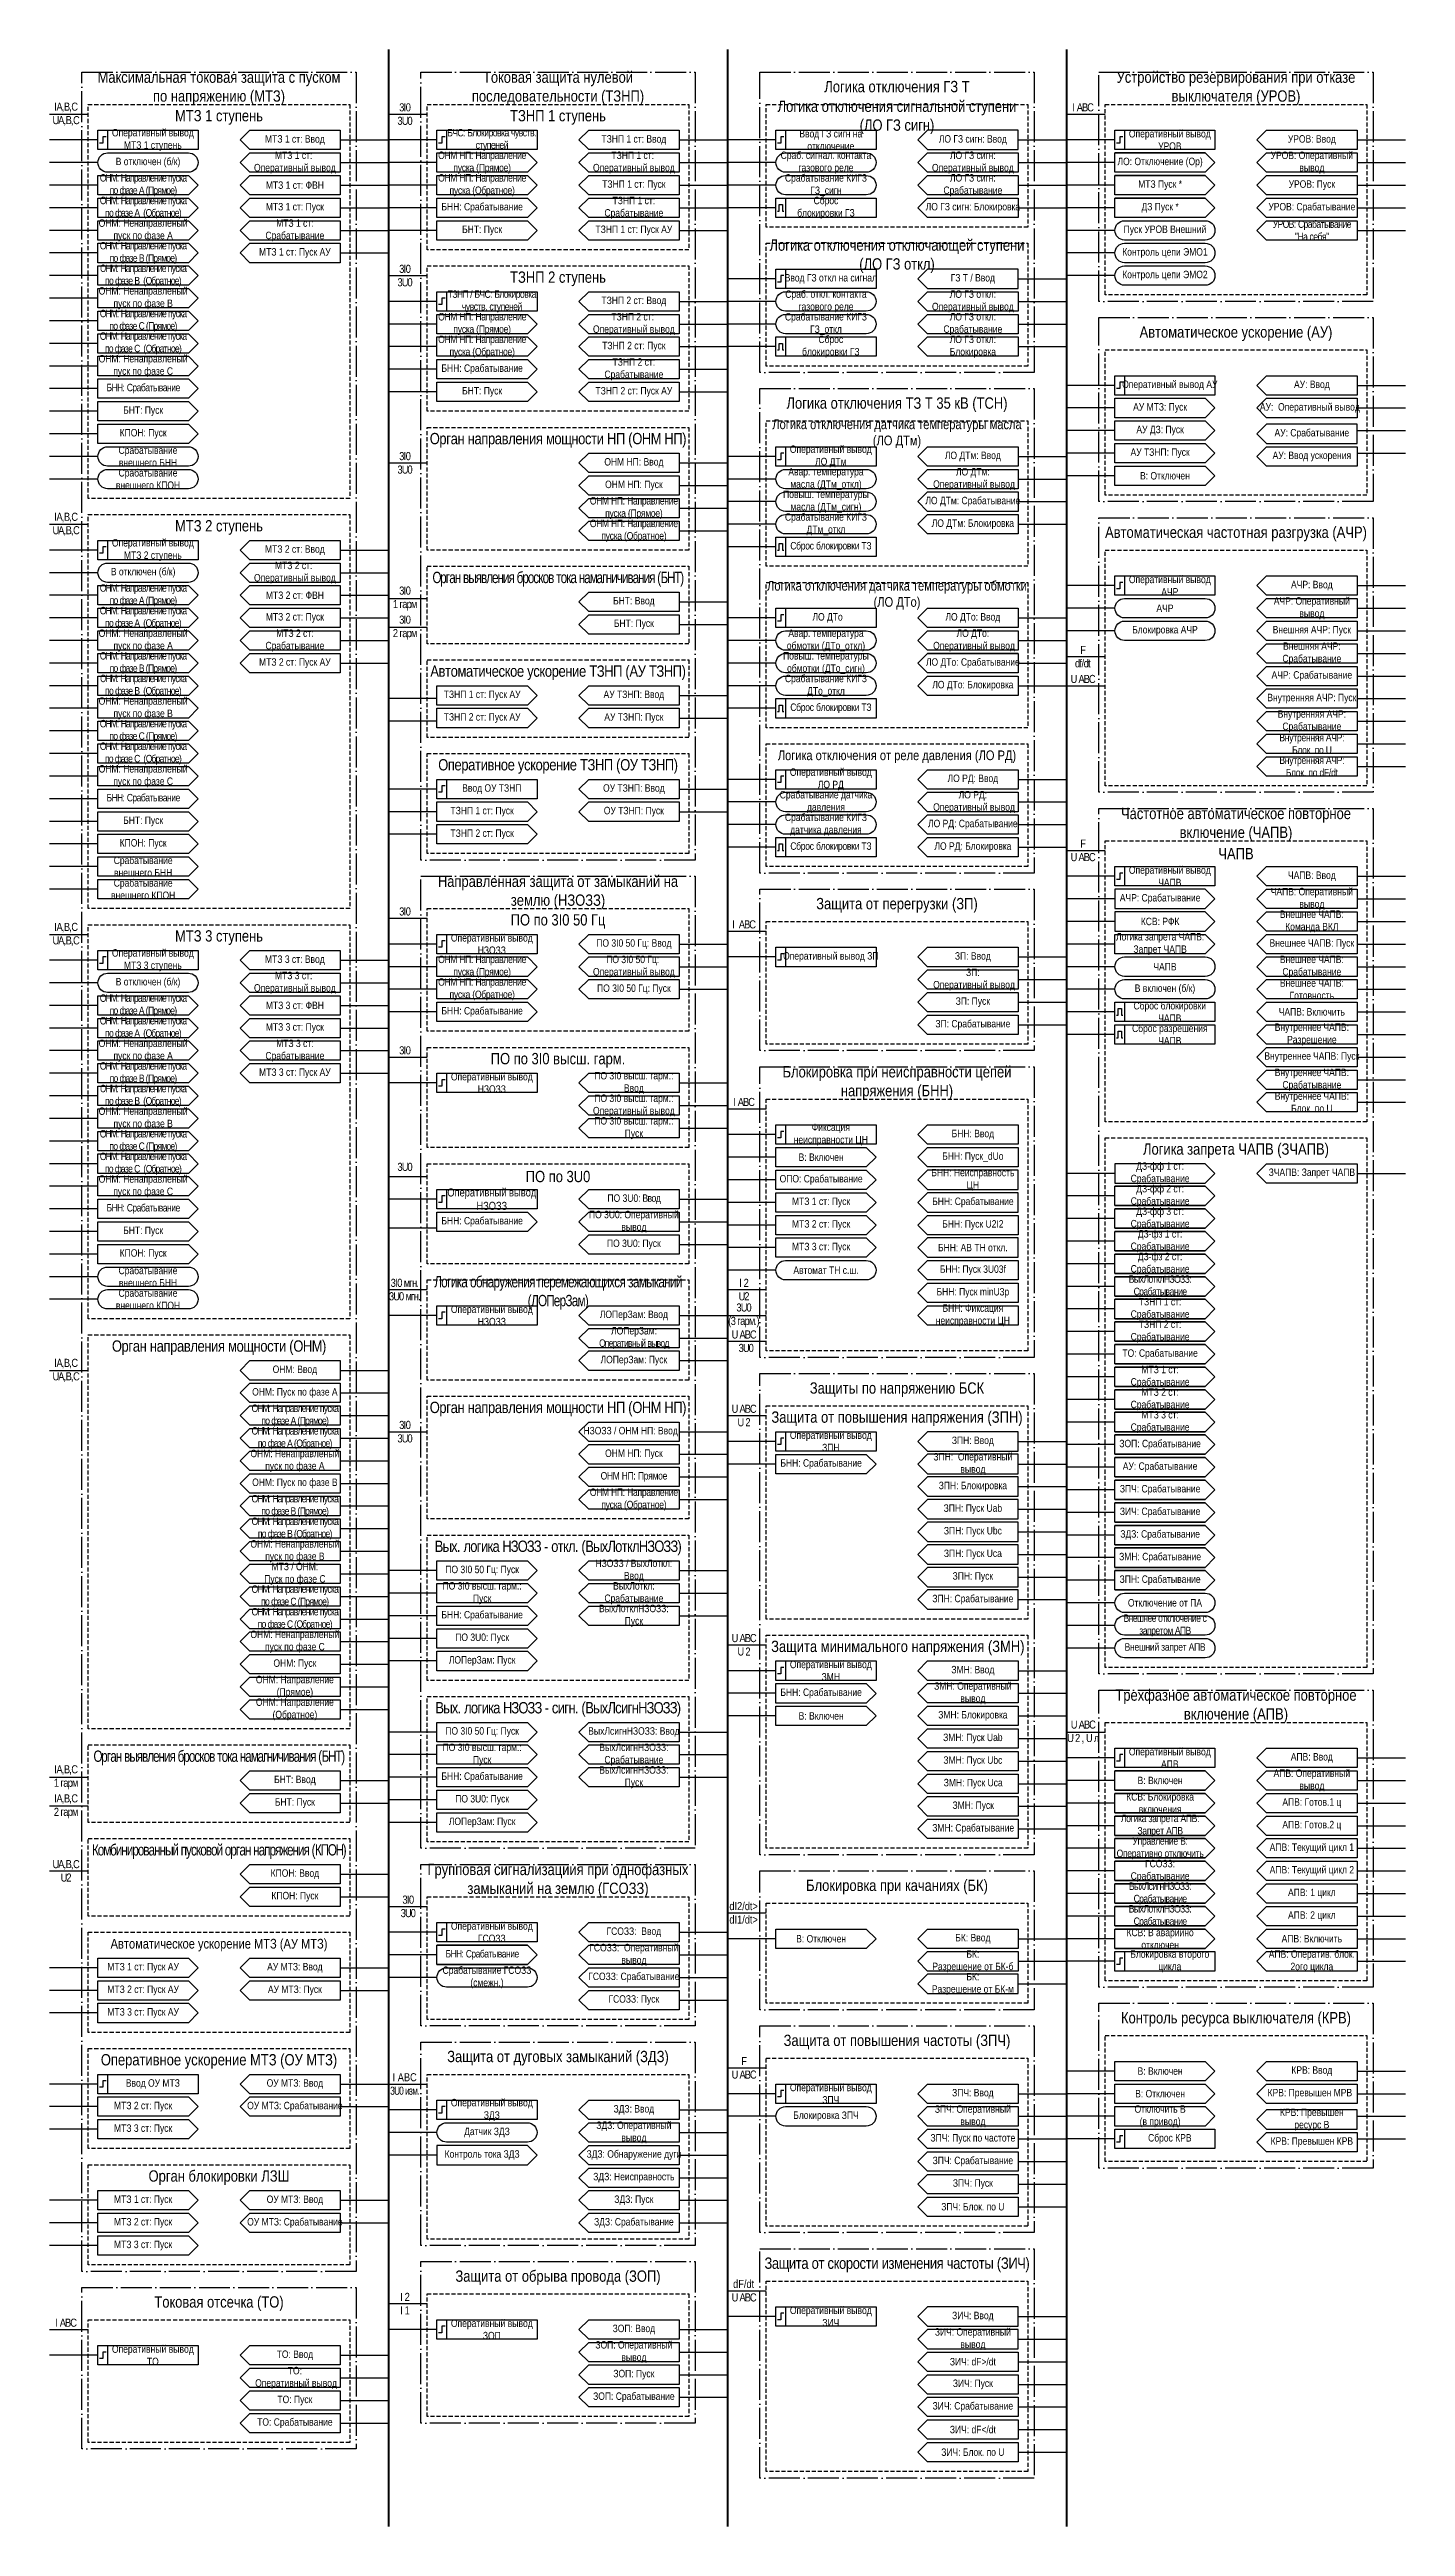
# Model space of a CAD drawing. Header units: millimetres. Extents: x -32357 to 1150, y -489 to 2440.
# Drawn here: x -31969 to -31549, y 17 to 784 of the extents above; entities that cross this region are included whole.
import ezdxf

# ---------------------------------------------------------------- set-up
doc = ezdxf.new("R2010")
doc.units = ezdxf.units.MM
doc.linetypes.add('ACAD_ISO04W100', pattern=[30, 24, -3, 0, -3])
doc.linetypes.add('штриховая2', pattern=[0.375, 0.25, -0.125])
doc.layers.add('TEXT', color=7, linetype='Continuous', lineweight=25)
doc.styles.add('2.5_Gost_RD', font='ARIALN.TTF', dxfattribs={"height": 2.5})
doc.styles.add('3.5_Gost_RD', font='ARIALN.TTF', dxfattribs={"height": 3.5})

msp = doc.modelspace()

# ---------------------------------------------------------------- texts
at = {"color": 30, "ltscale": 100, "attachment_point": 5, "style": '3.5_Gost_RD'}
for s, insert, char_height, width in [('{\\C30;\\c1938679;Максимальная токовая защита с пуском \\Pпо напряжению (МТЗ)}', (-31916.5, 772), 3.5, 85), ('{\\C30;\\c1938679;Токовая защита нулевой \\Pпоследовательности (ТЗНП)}', (-31811.5, 772), 3.5, 85), ('Устройство резервирования при отказе выключателя (УРОВ)', (-31601.5, 772), 3.5, 85), ('Логика отключения сигнальной ступени (ЛО ГЗ сигн) ', (-31706.5, 763), 3.5, 81), ('Логика отключения ГЗ Т ', (-31706.5, 772.5), 3.5, 85), ('{\\C30;\\c1938679;МТЗ 1 ступень}', (-31916.5, 763), 3.5, 81), ('{\\C30;\\c1938679;ТЗНП 1 ступень}', (-31811.5, 763), 3.5, 81), ('Логика отключения отключающей ступени (ЛО ГЗ откл) ', (-31706.5, 720), 3.5, 81), ('{\\C30;\\c1938679;ТЗНП 2 ступень}', (-31811.5, 713), 3.5, 81), ('\\pt108.5;Автоматическое ускорение (АУ)', (-31601.5, 696), 3.5, 85), ('Логика отключения ТЗ Т 35 кВ (ТСН)', (-31706.5, 674), 3.5, 85), ('Логика отключения датчика температуры масла (ЛО ДТм)', (-31706.5, 665), 3, 81), ('\\pt171.5;{\\T0.95;\\C30;\\c1938679;Орган направления мощности НП (ОНМ НП)}', (-31811.5, 663), 3.5, 81), ('{\\C30;\\c1938679;МТЗ 2 ступень}', (-31916.5, 636), 3.5, 81), ('Автоматическая частотная разгрузка (АЧР)', (-31601.5, 634), 3.5, 85), ('{\\W0.9;\\T0.85;\\C30;\\c1938679;Орган выявления бросков тока намагничивания (БНТ)}', (-31811.5, 620), 3.5, 81), ('Логика отключения датчика температуры обмотки (ЛО ДТо)', (-31706.5, 615), 3, 81), ('{\\T0.95;\\C30;\\c1938679;Автоматическое ускорение ТЗНП (АУ ТЗНП)}', (-31811.5, 591), 3.5, 81), ('{\\T0.95;\\C30;\\c1938679;Оперативное ускорение ТЗНП (ОУ ТЗНП)}', (-31811.5, 562), 3.5, 81), ('Логика отключения от реле давления (ЛО РД)', (-31706.5, 565), 3, 81), ('Частотное автоматическое повторное включение (ЧАПВ)', (-31601.5, 544), 3.5, 85), ('ЧАПВ', (-31601.5, 535), 3.5, 81), ('Направленная защита от замыканий на землю (НЗОЗЗ)', (-31811.5, 523), 3.5, 85), ('ПО по 3I0 50 Гц', (-31811.5, 514), 3.5, 81), ('Защита от перегрузки (ЗП)', (-31706.5, 519), 3.5, 85), ('{\\C30;\\c1938679;МТЗ 3 ступень}', (-31916.5, 509), 3.5, 81), ('ПО по 3I0 высш. гарм.', (-31811.5, 471), 3.5, 81), ('\\pt108.5;Блокировка при неисправности цепей напряжения (БНН)', (-31706.5, 464), 3.5, 85), ('Логика запрета ЧАПВ (ЗЧАПВ)', (-31601.5, 443), 3.5, 81), ('ПО по 3U0', (-31811.5, 435), 3.5, 81), ('{\\W0.9;\\T0.9;Логика обнаружения перемежающихся замыканий\\P(ЛОПерЗам)}', (-31811.5, 399), 3.5, 81), ('\\pt171.5;{\\T0.95;\\C30;\\c1938679;Орган направления мощности (ОНМ)}', (-31916.5, 382), 3.5, 81), ('Защиты по напряжению БСК', (-31706.5, 369), 3.5, 85), ('{\\T0.95;Орган направления мощности НП (ОНМ НП)}', (-31811.5, 363), 3.5, 81), ('Защита от повышения напряжения (ЗПН)', (-31706.5, 360), 3.5, 81), ('{\\T0.9;Вых. логика НЗОЗЗ - откл. (ВыхЛотклНЗОЗЗ)}', (-31811.5, 320), 3.5, 81), ('Защита минимального напряжения (ЗМН)', (-31706.25, 289), 3.5, 81.5), ('{\\C30;\\c1938679;Трехфазное автоматическое повторное включение (АПВ)}', (-31601.5, 271), 3.5, 85), ('{\\T0.9;Вых. логика НЗОЗЗ - сигн. (ВыхЛсигнНЗОЗЗ)}', (-31811.5, 270), 3.5, 81), ('{\\W0.9;\\T0.85;\\C30;\\c1938679;Орган выявления бросков тока намагничивания (БНТ)}', (-31916.5, 255), 3.5, 81), ('{\\W0.9;\\T0.8;\\C30;\\c1938679;Комбинированный пусковой орган напряжения (КПОН)}', (-31916.5, 226), 3.5, 81), ('Групповая сигнализациия при однофазных замыканий на землю (ГСОЗЗ)', (-31811.5, 217), 3.5, 85), ('\\pt108.5;Блокировка при качаниях (БК)', (-31706.5, 215), 3.5, 85), ('\\pt12;{\\C30;\\c1938679;Автоматическое ускорение МТЗ (АУ МТЗ)}', (-31916.5, 197), 3, 81), ('\\pt108.5;Контроль ресурса выключателя (КРВ)', (-31601.5, 174), 3.5, 85), ('Защита от повышения частоты (ЗПЧ)', (-31706.5, 167), 3.5, 85), ('{\\C30;\\c1938679;Оперативное ускорение МТЗ (ОУ МТЗ)}', (-31916.5, 161), 3.5, 81), ('\\pt108.5;Защита от дуговых замыканий (ЗДЗ)', (-31811.5, 162), 3.5, 85), ('{\\C30;\\c1938679;Орган блокировки ЛЗШ}', (-31916.5, 125), 3.5, 81), ('{\\T0.95;Защита от скорости изменения частоты (ЗИЧ)}', (-31706.5, 98), 3.5, 85), ('Защита от обрыва провода (ЗОП)', (-31811.5, 94), 3.5, 85), ('Токовая отсечка (ТО)', (-31916.5, 86), 3.5, 85)]:
    msp.add_mtext(s, dxfattribs=dict(at, insert=insert, char_height=char_height, width=width))
at = {"ltscale": 100, "attachment_point": 5, "style": '2.5_Gost_RD'}
for s, insert, char_height, width in [('{\\T0.8;IA,B,C UA,B,C }', (-31964, 764), 2.5, 10), ('{\\T0.8;3I0\\P3U0}', (-31859, 764), 2.5, 10), ('{\\T0.8;I ABC^J }', (-31649, 764), 2.5, 10), ('МТЗ 1 ст:  Оперативный вывод', (-31893, 749), 2.3, 28), ('МТЗ 1 ст: Ввод', (-31893, 756), 2.3, 28), ('ТЗНП 1 ст:  Оперативный вывод', (-31788, 749), 2.3, 28), ('ТЗНП 1 ст: Ввод', (-31788, 756), 2.3, 28), ('ЛО ГЗ сигн:\\PОперативный вывод', (-31683, 749), 2.3, 30.44), ('ЛО ГЗ сигн: Ввод', (-31683, 756), 2.3, 28), ('УРОВ: Оперативный вывод', (-31578, 749), 2.3, 28), ('УРОВ: Ввод', (-31578, 756), 2.3, 28), ('ЛО ГЗ сигн:\\PСрабатывание', (-31683, 742), 2.3, 28), ('МТЗ 1 ст: Пуск', (-31893, 735), 2.3, 28), ('МТЗ 1 ст: ФВН', (-31893, 742), 2.3, 28), ('ТЗНП 1 ст: Пуск', (-31788, 742), 2.3, 28), ('ТЗНП 1 ст: Срабатывание', (-31788, 735), 2.3, 28), ('ЛО ГЗ сигн: Блокировка', (-31683, 735), 2.3, 28), ('МТЗ 1 ст: Срабатывание ', (-31893, 728), 2.3, 28), ('ТЗНП 1 ст: Пуск АУ', (-31788, 728), 2.3, 28), ('МТЗ 1 ст: Пуск АУ', (-31893, 721), 2.3, 28), ('\\pt13.8;Контроль цепи ЭМО1', (-31623.5, 721), 2.3, 31), ('{\\T0.8;3I0\\P3U0}', (-31859, 714), 2.5, 10), ('ГЗ Т / Ввод', (-31683, 713), 2.3, 28), ('Контроль цепи ЭМО2', (-31623.5, 714), 2.3, 31), ('ТЗНП 2 ст: Ввод', (-31788, 706), 2.3, 28), ('ЛО ГЗ откл:\\PОперативный вывод', (-31683, 706), 2.3, 30.44), ('ТЗНП 2 ст:  Оперативный вывод', (-31788, 699), 2.3, 28), ('ЛО ГЗ откл:\\PСрабатывание', (-31683, 699), 2.3, 28), ('ТЗНП 2 ст: Пуск', (-31788, 692), 2.3, 28), ('ЛО ГЗ откл:\\PБлокировка', (-31683, 692), 2.3, 28), ('ТЗНП 2 ст: Срабатывание', (-31788, 685), 2.3, 28), ('ТЗНП 2 ст: Пуск АУ', (-31788, 678), 2.3, 28), ('АУ: Ввод', (-31578, 680), 2.3, 28), ('АУ МТЗ: Пуск', (-31625, 673), 2.3, 28), ('АУ ДЗ: Пуск', (-31625, 666), 2.3, 28), ('АУ:  Оперативный вывод', (-31578.61, 673), 2.3, 29.22), ('АУ ТЗНП: Пуск', (-31625, 659), 2.3, 28), ('АУ: Срабатывание', (-31578, 665), 2.3, 28), ('{\\T0.8;3I0\\P3U0}', (-31859, 656), 2.5, 10), ('ЛО ДТм:  \\P Оперативный вывод', (-31683, 651), 2.3, 28), ('ЛО ДТм: Ввод', (-31683, 658), 2.3, 28), ('В: Отключен', (-31623.5, 652), 2.3, 31), ('АУ: Ввод ускорения', (-31578, 658), 2.3, 28), ('ЛО ДТм: Срабатывание', (-31683, 644), 2.3, 28), ('{\\T0.8;IA,B,C UA,B,C }', (-31964, 637), 2.5, 10), ('ЛО ДТм: Блокировка', (-31683, 637), 2.3, 28), ('МТЗ 2 ст: Ввод', (-31893, 629), 2.3, 28), ('МТЗ 2 ст:  Оперативный вывод', (-31893, 622), 2.3, 28), ('МТЗ 2 ст: ФВН', (-31893, 615), 2.3, 28), ('{\\T0.8;3I0\\P1 гарм}', (-31859, 614), 2.5, 10), ('БНТ: Ввод', (-31788, 613), 2.3, 28), ('АЧР: Оперативный вывод', (-31578, 611), 2.3, 28), ('АЧР: Ввод', (-31578, 618), 2.3, 28), ('МТЗ 2 ст: Пуск', (-31893, 608), 2.3, 28), ('{\\T0.8;3I0\\P2 гарм}', (-31859, 605), 2.5, 10), ('БНТ: Пуск', (-31788, 606), 2.3, 28), ('ЛО ДТо: Ввод', (-31683, 608), 2.3, 28), ('АЧР', (-31623.5, 611), 2.3, 31), ('МТЗ 2 ст: Срабатывание ', (-31893, 601), 2.3, 28), ('ЛО ДТо: \\P Оперативный вывод', (-31683, 601), 2.3, 30.44), ('{\\T0.8;F ^Jdf/dt}', (-31649, 596), 2.5, 10), ('МТЗ 2 ст: Пуск АУ', (-31893, 594), 2.3, 28), ('ЛО ДТо: Срабатывание', (-31683, 594), 2.3, 28), ('АУ ТЗНП: Ввод', (-31788, 584), 2.3, 28), ('ЛО ДТо: Блокировка', (-31683, 587), 2.3, 28), ('{\\T0.8;U ABC^J }', (-31649, 587), 2.5, 10), ('АУ ТЗНП: Пуск', (-31788, 577), 2.3, 28), ('ОУ ТЗНП: Ввод', (-31788, 555), 2.3, 28), ('ЛО РД: \\P Оперативный вывод', (-31683, 551), 2.3, 30.44), ('ЛО РД: Ввод', (-31683, 558), 2.3, 28), ('ОУ ТЗНП: Пуск', (-31788, 548), 2.3, 28), ('ЛО РД: Срабатывание', (-31683, 544), 2.3, 28), ('ЛО РД: Блокировка', (-31683, 537), 2.3, 28), ('{\\T0.8;F\\PU ABC}', (-31649, 536), 2.5, 10), ('ЧАПВ: Ввод', (-31578, 528), 2.3, 28), ('ЧАПВ: Оперативный вывод', (-31578, 521), 2.3, 28), ('{\\T0.8;3I0\\P }', (-31859, 515), 2.5, 10), ('{\\T0.8;I  ABC^J }', (-31754, 511), 2.5, 10), ('Внешнее ЧАПВ: Команда ВКЛ', (-31578, 514), 2.3, 28), ('{\\T0.8;IA,B,C UA,B,C }', (-31964, 510), 2.5, 10), ('ПО 3I0 50 Гц: Ввод', (-31788, 507), 2.3, 28), ('Внешнее ЧАПВ: Пуск', (-31578, 507), 2.3, 28), ('МТЗ 3 ст: Ввод', (-31893, 502), 2.3, 28), ('ПО 3I0 50 Гц:  Оперативный вывод', (-31788, 500), 2.3, 28), ('ЗП:\\P Оперативный вывод', (-31683, 496), 2.3, 30.44), ('ЗП: Ввод', (-31683, 503), 2.3, 28), ('ЧАПВ', (-31623.5, 500), 2.3, 31), ('Внешнее ЧАПВ: Срабатывание', (-31578, 500), 2.3, 28), ('МТЗ 3 ст:  Оперативный вывод', (-31893, 495), 2.3, 28), ('ПО 3I0 50 Гц: Пуск', (-31788, 493), 2.3, 28), ('В включен (б/к)', (-31623.5, 493), 2.3, 31), ('Внешнее ЧАПВ: Готовность', (-31578, 493), 2.3, 28), ('МТЗ 3 ст: ФВН', (-31893, 488), 2.3, 28), ('МТЗ 3 ст: Срабатывание ', (-31893, 474), 2.3, 28), ('МТЗ 3 ст: Пуск', (-31893, 481), 2.3, 28), ('МТЗ 3 ст: Пуск АУ', (-31893, 467), 2.3, 28), ('{\\T0.8;3I0\\P }', (-31859, 472), 2.5, 10), ('ПО 3I0 высш. гарм.: Оперативный вывод', (-31788, 457), 2.3, 28), ('ПО 3I0 высш. гарм.: Ввод', (-31788, 464), 2.3, 28), ('ПО 3I0 высш. гарм.: Пуск', (-31788, 450), 2.3, 28), ('{\\T0.8;I ABC\\P }', (-31754, 456.01), 2.5, 10), ('БНН: Ввод', (-31683, 448), 2.3, 28), ('{\\T0.8;3U0}', (-31859, 438), 2.5, 10), ('В: Включен', (-31730, 441), 2.3, 28), ('БНН: Неисправность ЦН', (-31683, 434), 2.3, 28), ('БНН: Пуск_dUо', (-31683, 441), 2.3, 28), ('ЗЧАПВ: Запрет ЧАПВ', (-31578, 436), 2.3, 28), ('ОПО: Срабатывание', (-31730, 434), 2.3, 28), ('ПО 3U0: Оперативный вывод', (-31788, 421), 2.3, 30.44), ('ПО 3U0{\\T0.9;: Ввод}', (-31788, 428), 2.3, 28), ('МТЗ 1 ст: Пуск', (-31730, 427), 2.3, 28), ('БНН: Срабатывание', (-31683, 427), 2.3, 28), ('ПО 3U0: Пуск', (-31788, 414), 2.3, 28), ('МТЗ 2 ст: Пуск', (-31730, 420), 2.3, 28), ('МТЗ 3 ст: Пуск', (-31730, 413), 2.3, 28), ('БНН: Пуск U2I2', (-31683, 420), 2.3, 28), ('Автомат ТН с.ш.', (-31728.5, 406), 2.3, 31), ('БНН: АВ ТН откл.', (-31683, 413), 2.3, 28), ('БНН: Пуск 3U03f', (-31683, 406), 2.3, 28), ('{\\T0.8;3I0 мгн.^J3U0 мгн.}', (-31859, 400), 2.5, 10), ('{\\T0.8;I 2^JU2}', (-31754, 400), 2.5, 10), ('БНН: Пуск minU3p', (-31683, 399), 2.3, 28), ('ЛОПерЗам: Ввод', (-31788, 392), 2.3, 28), ('{\\T0.8;3U0 \\P(3 гарм.)}', (-31754, 392.01), 2.5, 10), ('БНН: Фиксация неисправности ЦН', (-31683, 392), 2.3, 28), ('ЛОПерЗам{\\T0.75;: Оперативный вывод}', (-31788, 385), 2.3, 28), ('{\\T0.8;U ABC \\P  3U0}', (-31754, 384), 2.5, 10), ('{\\T0.8;IA,B,C UA,B,C }', (-31964, 375), 2.5, 10), ('ЛОПерЗам: Пуск', (-31788, 378), 2.3, 28), ('{\\T0.8;U ABC\\PU 2}', (-31754, 361), 2.5, 10), ('{\\T0.8;3I0 ^J3U0 }', (-31859, 356), 2.5, 10), ('ЗПН: Ввод', (-31683, 353), 2.3, 28), ('ЗПН:  Оперативный вывод', (-31683, 346), 2.3, 30.44), ('{\\T0.9;Внешнее отключение с запретом АПВ}', (-31623.5, 296), 2.3, 31), ('Отключение от ПА', (-31623.5, 303), 2.3, 31), ('{\\T0.8;U ABC^JU 2}', (-31754, 290), 2.5, 10), ('{\\T0.95;Внешний запрет АПВ}', (-31623.5, 289), 2.3, 31), ('ЗМН: Оперативный вывод', (-31683, 275), 2.3, 30.44), ('ЗМН: Ввод', (-31683, 282), 2.3, 28), ('ЗМН: Блокировка', (-31683, 268), 2.3, 28), ('{\\T0.8;U АВC\\PU 2 , U л}', (-31648.94, 263), 2.5, 10.1229), ('АПВ: Ввод', (-31578, 255), 2.3, 28), ('{\\T0.8;IA,B,C\\P1 гарм}', (-31964, 249), 2.5, 10), ('БНТ: Ввод', (-31893, 248), 2.3, 28), ('АПВ: Оперативный вывод', (-31578, 248), 2.3, 28), ('{\\T0.8;IA,B,C\\P2 гарм}', (-31964, 240), 2.5, 10), ('БНТ: Пуск', (-31893, 241), 2.3, 28), ('АПВ: Готов.1 ц', (-31578, 241), 2.3, 28), ('АПВ: Готов.2 ц', (-31578, 234), 2.3, 28), ('{\\T0.8;UA,B,C\\PU2}', (-31964, 220), 2.5, 10), ('АПВ: Текущий цикл 1', (-31578, 227), 2.3, 28), ('КПОН: Ввод', (-31893, 219), 2.3, 28), ('АПВ: Текущий цикл 2', (-31578, 220), 2.3, 28), ('КПОН: Пуск', (-31893, 212), 2.3, 28), ('{\\T0.8;3I0\\P3U0}', (-31858, 209), 2.5, 10), ('{\\C7;dI2/dt>\\PdI1/dt>}', (-31754, 207), 2.5, 10), ('АПВ: 1 цикл', (-31578, 213), 2.3, 28), ('АПВ: 2 цикл', (-31578, 206), 2.3, 28), ('ГСОЗЗ:  Ввод', (-31788, 201), 2.3, 28), ('БК: Ввод', (-31683, 199), 2.3, 28), ('АПВ: Включить', (-31578, 199), 2.3, 28), ('ГСОЗЗ:  Оперативный вывод', (-31788, 194), 2.3, 30.44), ('БК: \\PРазрешение от БК-б', (-31683, 192), 2.3, 28), ('АПВ: Оператив. блок. 2ого цикла', (-31578, 192), 2.3, 28), ('АУ МТЗ: Ввод', (-31893, 190), 2.3, 28), ('АУ МТЗ: Пуск', (-31893, 183), 2.3, 28), ('Срабатывание ГСОЗЗ (смежн.)', (-31833.5, 187), 2.3, 31), ('ГСОЗЗ: Срабатывание', (-31788, 187), 2.3, 28), ('БК: \\PРазрешение от БК-м', (-31683, 185), 2.3, 28), ('ГСОЗЗ: Пуск', (-31788, 180), 2.3, 28), ('{\\T0.8;F\\PU ABC}', (-31754, 159), 2.5, 10), ('ОУ МТЗ: Ввод', (-31893, 154), 2.3, 28), ('I АВС\\P{\\W0.9;\\T0.8;3U0 изм.}', (-31859, 154), 2.5, 10), ('В: Включен', (-31625, 158), 2.3, 28), ('КРВ: Ввод', (-31578, 158), 2.3, 28), ('ОУ МТЗ: Срабатывание', (-31893, 147), 2.3, 28), ('ЗДЗ: Ввод', (-31788, 146), 2.3, 28), ('ЗПЧ: Оперативный вывод', (-31683, 144), 2.3, 28), ('ЗПЧ: Ввод', (-31683, 151), 2.3, 28), ('Отключить В^J(в привод)', (-31625, 144), 2.3, 28), ('В: Отключен', (-31625, 151), 2.3, 28), ('КРВ: Превышен МРВ', (-31578.61, 151), 2.3, 29.22), ('КРВ: Превышен ресурс В', (-31578, 143), 2.3, 28), ('ЗДЗ: Оперативный вывод', (-31788, 139), 2.3, 28), ('Сброс КРВ', (-31622, 137), 2.3, 28), ('КРВ: Превышен КРВ', (-31578, 136), 2.3, 28), ('ОУ МТЗ: Ввод', (-31893, 118), 2.3, 28), ('ОУ МТЗ: Срабатывание', (-31893, 111), 2.3, 28), ('dF/dt\\P{\\T0.8;U ABC}', (-31754, 90), 2.5, 10), ('{\\T0.8;I 2\\PI 1}', (-31859, 86), 2.5, 10), ('{\\T0.8;I ABC^J  }', (-31964, 78), 2.5, 10), ('ЗОП: Ввод', (-31788, 78), 2.3, 28), ('ЗИЧ: Оперативный вывод', (-31683, 75), 2.3, 28), ('ЗИЧ: Ввод', (-31683, 82), 2.3, 28), ('ТО: Ввод', (-31893, 70), 2.3, 28), ('ЗОП: Оперативный вывод', (-31788, 71), 2.3, 28), ('ТО:\\P Оперативный вывод', (-31893, 63), 2.3, 28)]:
    msp.add_mtext(s, dxfattribs=dict(at, insert=insert, char_height=char_height, width=width))
at = {"color": 1, "ltscale": 100, "char_height": 2.3, "width": 28, "attachment_point": 5, "style": '2.5_Gost_RD'}
for s, insert in [('МТЗ Пуск *', (-31625, 742)), ('ДЗ Пуск *', (-31625, 735))]:
    msp.add_mtext(s, dxfattribs=dict(at, insert=insert))
at = {"color": 0, "ltscale": 100, "attachment_point": 5, "style": '2.5_Gost_RD'}
for s, insert, char_height, width in [('{\\C256;УРОВ: Срабатывание}', (-31578, 735), 2.3, 28), ('{\\C256;УРОВ: Пуск}', (-31578, 742), 2.3, 28), ('{\\T0.9;\\C256;УРОВ: Срабатывание "На себя"}', (-31578, 728), 2.3, 28), ('{\\C256;Оперативный вывод АУ}', (-31622, 680), 2.3, 28), ('{\\C256;Срабатывание \\Pвнешнего БНН}', (-31938.5, 658), 2.3, 31), ('{\\C256;Срабатывание \\Pвнешнего КПОН}', (-31938.5, 651), 2.3, 31), ('{\\C256;ОНМ НП: Ввод}', (-31788, 656), 2.3, 28), ('{\\T0.95;\\C256;ОНМ НП: Направление пуска (Прямое)}', (-31788, 642), 2.3, 28), ('{\\C256;ОНМ НП: Пуск }', (-31788, 649), 2.3, 28), ('{\\T0.95;\\C256;ОНМ НП: Направление пуска (Обратное)}', (-31788, 635), 2.3, 28), ('{\\C256;Блокировка АЧР}', (-31623.5, 604), 2.3, 31), ('{\\C256;Внешняя АЧР: Пуск}', (-31578, 604), 2.3, 28), ('{\\C256;Внешняя АЧР: Срабатывание}', (-31578, 597), 2.3, 28), ('{\\C256;АЧР: Срабатывание}', (-31578, 590), 2.3, 28), ('{\\C256;Внутренняя АЧР: Пуск}', (-31578, 583), 2.3, 28), ('{\\C256;Внутренняя АЧР: Срабатывание}', (-31578, 576), 2.3, 28), ('{\\T0.95;\\C256;Внутренняя АЧР: \\PБлок. по U}', (-31578, 569), 2.3, 28), ('{\\T0.95;\\C256;Внутренняя АЧР: \\PБлок. по dF/dt}', (-31578, 562), 2.3, 28), ('{\\C256;Срабатывание внешнего БНН}', (-31940, 531), 2.3, 28), ('{\\C256;Срабатывание внешнего КПОН}', (-31940, 524), 2.3, 28), ('{\\C256;ЗП: Срабатывание}', (-31683, 482), 2.3, 28), ('{\\C256;ЗП: Пуск}', (-31683, 489), 2.3, 28), ('{\\C256;ЧАПВ: Включить}', (-31578, 486), 2.3, 28), ('{\\C256;Внутренн\\T0.95;ее\\T1; ЧАПВ: Разрешение}', (-31578, 479), 2.3, 28), ('{\\C256;Внутренн\\T0.95;ее\\T1; ЧАПВ: Пуск}', (-31578, 472), 2.3, 28), ('{\\C256;Внутренн\\T0.95;ее\\T1; ЧАПВ: Срабатывание}', (-31578, 465), 2.3, 28), ('{\\C256;Внутренн\\T0.95;ее\\T1; ЧАПВ: Блок. по U}', (-31578, 458), 2.3, 28), ('{\\C256;Срабатывание \\Pвнешнего БНН}', (-31938.5, 404), 2.3, 31), ('{\\C256;Срабатывание \\Pвнешнего КПОН}', (-31938.5, 397), 2.3, 31), ('{\\C256;ОНМ: Ввод}', (-31893, 375), 2.3, 28), ('{\\H0.92x;\\C256;ОНМ: Пуск по фазе А }', (-31893, 368), 2.5, 28), ('{\\T0.85;\\C256;ОНМ: Направление пуска по фазе А (Прямое)}', (-31893, 361), 2.3, 28), ('{\\T0.85;\\C256;ОНМ: Направление пуска по фазе А (Обратное)}', (-31893, 354), 2.3, 28), ('{\\C256;НЗОЗЗ / ОНМ НП: Ввод}', (-31789, 356), 2.3, 28), ('{\\C256;ОНМ: Ненаправленый пуск по фазе А }', (-31893, 347), 2.3, 28), ('{\\C256;ОНМ НП: Пуск }', (-31788, 349), 2.3, 28), ('{\\H0.92x;\\C256;ОНМ: Пуск по фазе В}', (-31893, 340), 2.5, 28), ('{\\T0.95;\\C256;ОНМ НП: Направление пуска (Обратное)}', (-31788, 335), 2.3, 28), ('{\\T0.95;\\C256;ОНМ НП: Прямое}', (-31788, 342), 2.3, 28), ('{\\C256;ЗПН: Блокировка}', (-31683, 339), 2.3, 28), ('{\\T0.85;\\C256;ОНМ: Направление пуска по фазе В (Прямое)}', (-31893, 333), 2.3, 28), ('{\\C256;ЗПН: Пуск Uab}', (-31683, 332), 2.3, 28), ('{\\C256;ОНМ: Ненаправленый пуск по фазе В}', (-31893, 319), 2.3, 28), ('{\\T0.85;\\C256;ОНМ: Направление пуска по фазе В (Обратное)}', (-31893, 326), 2.3, 28), ('{\\C256;ЗПН: Пуск Ubc}', (-31683, 325), 2.3, 28), ('{\\H0.92x;\\C256;МТЗ / ОНМ: \\PПуск по фазе С}', (-31893, 312), 2.5, 28), ('\\A1;{\\C256;НЗОЗЗ / ВыхЛоткл: Ввод}', (-31788, 313), 2.3, 28), ('{\\C256;ЗПН: Пуск Uсa}', (-31683, 318), 2.3, 28), ('{\\T0.85;\\C256;ОНМ: Направление пуска по фазе С (Прямое)}', (-31893, 305), 2.3, 28), ('\\A1;{\\C256;ВыхЛоткл: Срабатывание }', (-31788, 306), 2.3, 28), ('{\\C256;ЗПН: Пуск }', (-31683, 311), 2.3, 28), ('{\\T0.85;\\C256;ОНМ: Направление пуска по фазе С (Обратное)}', (-31893, 298), 2.3, 28), ('\\A1;\\pt23;{\\C256;ВыхЛотклНЗОЗЗ: \\PПуск }', (-31788, 299), 2.3, 28), ('{\\C256;ЗПН: Срабатывание}', (-31683, 304), 2.3, 28), ('{\\C256;ОНМ: Ненаправленый пуск по фазе С}', (-31893, 291), 2.3, 28), ('{\\C256;ОНМ: Пуск}', (-31893, 284), 2.3, 28), ('{\\C256;ОНМ: Направление (Прямое)}', (-31893, 277), 2.3, 28), ('{\\C256;ОНМ: Направление (Обратное)}', (-31893, 270), 2.3, 28), ('\\A1;{\\C256;ВыхЛсигнНЗОЗЗ: Ввод}', (-31788, 263), 2.3, 28), ('{\\C256;ЗМН: Пуск Uab}', (-31683, 261), 2.3, 28), ('\\A1;{\\C256;ВыхЛсигнНЗОЗЗ: Срабатывание }', (-31788, 256), 2.3, 28), ('{\\C256;ЗМН: Пуск Ubc}', (-31683, 253.98), 2.3, 28), ('\\A1;{\\C256;ВыхЛсигнНЗОЗЗ: \\PПуск }', (-31788, 249), 2.3, 28), ('{\\C256;ЗМН: Пуск Uca}', (-31682.89, 247), 2.3, 28), ('{\\C256;ЗМН: Пуск}', (-31682.89, 240), 2.3, 28), ('{\\C256;ЗМН: Срабатывание}', (-31682.89, 233), 2.3, 28), ('{\\C256;Датчик ЗДЗ}', (-31833.5, 139), 2.3, 31), ('{\\C256;Блокировка ЗПЧ}', (-31728.5, 144), 2.3, 31), ('{\\C256;ЗПЧ: Пуск по частоте}', (-31683, 137), 2.3, 28), ('{\\C256;ЗДЗ: Обнаружение дуги}', (-31788, 132), 2.3, 28), ('{\\C256;ЗПЧ: Срабатывание}', (-31683, 130), 2.3, 28), ('{\\C256;ЗДЗ: Неисправность}', (-31788, 125), 2.3, 28), ('{\\C256;ЗПЧ: Пуск}', (-31683, 123), 2.3, 28), ('{\\C256;ЗДЗ: Пуск}', (-31788, 118), 2.3, 28), ('{\\C256;ЗПЧ: Блок. по U}', (-31683, 116), 2.3, 28), ('{\\C256;ЗДЗ: Срабатывание}', (-31788, 111), 2.3, 28), ('{\\C256;ЗИЧ: \\C7;dF>/dt}', (-31683, 68), 2.3, 28), ('{\\C256;ЗОП: Пуск}', (-31788, 64), 2.3, 28), ('{\\C256;ЗИЧ: Пуск}', (-31683, 61), 2.3, 28), ('{\\C256;ТО: Пуск}', (-31893, 56), 2.3, 28), ('{\\C256;ЗОП: Срабатывание }', (-31788, 57), 2.3, 28), ('{\\C256;ЗИЧ: Срабатывание}', (-31683, 54), 2.3, 28), ('{\\C256;ТО: Срабатывание}', (-31893, 49), 2.3, 28), ('{\\C256;ЗИЧ: \\C7;dF</dt}', (-31683, 47), 2.3, 28), ('{\\C256;ЗИЧ: Блок. по U}', (-31683, 40), 2.3, 28)]:
    msp.add_mtext(s, dxfattribs=dict(at, insert=insert, char_height=char_height, width=width))
at = {"color": 2, "ltscale": 100, "insert": (-31835, 132), "char_height": 2.3, "width": 28, "attachment_point": 5, "style": '2.5_Gost_RD'}
msp.add_mtext('Контроль тока ЗДЗ', dxfattribs=at)
at = {"layer": 'TEXT', "color": 0, "ltscale": 100, "attachment_point": 5, "style": '2.5_Gost_RD'}
for s, insert, char_height, width in [('{\\C256;Оперативный вывод МТЗ 1 ступень}', (-31937, 756), 2.3, 28), ('{\\T0.9;\\C256;БЧС: Блокировка чувств. ступеней}', (-31832, 756), 2.3, 28), ('{\\T0.95;\\C256;ОНМ НП: Направление пуска (Прямое)}', (-31835, 749), 2.3, 28), ('\\A1;{\\C256;Сраб. сигнал. контакта газового реле}', (-31728.5, 749), 2.3, 31), ('{\\C256;Ввод ГЗ сигн на отключение}', (-31727, 756), 2.3, 28), ('{\\C256;Оперативный вывод УРОВ}', (-31622, 756), 2.3, 28), ('{\\T0.85;\\C256;ОНМ: Направление пуска по фазе А (Прямое)}', (-31940, 742), 2.3, 28), ('{\\C256;В отключен (б/к)}', (-31938.5, 749), 2.3, 31), ('{\\T0.95;\\C256;ОНМ НП: Направление пуска (Обратное)}', (-31835, 742), 2.3, 28), ('\\A1;{\\C256;Срабатывание КИГЗ ГЗ_сигн}', (-31728.5, 742), 2.3, 31), ('{\\C256;ЛО: Отключение (Op)}', (-31625, 749), 2.3, 28), ('{\\T0.85;\\C256;ОНМ: Направление пуска по фазе А  (Обратное)}', (-31940, 735), 2.3, 28), ('{\\C256;БНН: Срабатывание}', (-31835, 735), 2.3, 28), ('{\\C256;Сброс \\Pблокировки ГЗ}', (-31728.5, 735), 2.3, 31), ('{\\C256;ОНМ: Ненаправленый пуск по фазе А }', (-31940, 728), 2.3, 28), ('{\\C256;БНТ: Пуск}', (-31835, 728), 2.3, 28), ('\\pt20.7;{\\C256;Пуск УРОВ Внешний}', (-31623.5, 728), 2.3, 31), ('{\\T0.85;\\C256;ОНМ: Направление пуска по фазе В (Прямое)}', (-31940, 721), 2.3, 28), ('{\\W0.9;\\T0.85;\\C256;О\\W1;НМ: Направление пуска по фазе В  (Обратное)}', (-31940, 714), 2.3, 28), ('{\\C256;Ввод ГЗ откл на сигнал}', (-31727, 713), 2.3, 28), ('{\\C256;ОНМ: Ненаправленый пуск по фазе В }', (-31940, 707), 2.3, 28), ('{\\T0.9;\\C256;ТЗНП / БЧС: Блокировка чувств. ступеней}', (-31832, 706), 2.3, 28), ('\\A1;{\\C256;Сраб. откл. контакта газового реле}', (-31728.5, 706), 2.3, 31), ('{\\T0.85;\\C256;ОНМ: Направление пуска по фазе С (Прямое)}', (-31940, 700), 2.3, 28), ('{\\T0.95;\\C256;ОНМ НП: Направление пуска (Прямое)}', (-31835, 699), 2.3, 28), ('\\A1;{\\C256;Срабатывание КИГЗ ГЗ_откл}', (-31728.5, 699), 2.3, 31), ('{\\T0.85;\\C256;ОНМ: Направление пуска по фазе С  (Обратное)}', (-31940, 693), 2.3, 28), ('{\\T0.95;\\C256;ОНМ НП: Направление пуска (Обратное)}', (-31835, 692), 2.3, 28), ('{\\C256;Сброс \\Pблокировки ГЗ}', (-31727, 692), 2.3, 28), ('{\\C256;ОНМ: Ненаправленый пуск по фазе С }', (-31940, 686), 2.3, 28), ('{\\C256;БНН: Срабатывание}', (-31835, 685), 2.3, 28), ('{\\T0.9;\\C256;БНН: Срабатывание}', (-31940, 679), 2.3, 28), ('{\\C256;БНТ: Пуск}', (-31835, 678), 2.3, 28), ('{\\C256;БНТ: Пуск}', (-31940, 672), 2.3, 28), ('{\\C256;КПОН: Пуск}', (-31940, 665), 2.3, 28), ('{\\C256;Оперативный вывод ЛО ДТм}', (-31727, 658), 2.3, 28), ('\\A1;{\\C256;Повыш. температуры масла (ДТм_сигн)}', (-31728.5, 644), 2.3, 31), ('\\A1;{\\C256;Срабатывание КИГЗ ДТм_откл}', (-31728.5, 637), 2.3, 31), ('{\\C256;Оперативный вывод МТЗ 2 ступень}', (-31937, 629), 2.3, 28), ('{\\T0.95;\\C256;Сброс блокировки ТЗ}', (-31727, 630), 2.3, 28), ('{\\C256;В отключен (б/к)}', (-31940, 622), 2.3, 28), ('{\\T0.85;\\C256;ОНМ: Направление пуска по фазе А (Прямое)}', (-31940, 615), 2.3, 28), ('{\\C256;Оперативный вывод АЧР}', (-31622, 618), 2.3, 28), ('{\\T0.85;\\C256;ОНМ: Направление пуска по фазе А  (Обратное)}', (-31940, 608), 2.3, 28), ('{\\C256;ЛО ДТо}', (-31728, 608), 2.3, 30), ('{\\C256;ОНМ: Ненаправленый пуск по фазе А }', (-31940, 601), 2.3, 28), ('{\\T0.85;\\C256;ОНМ: Направление пуска по фазе В (Прямое)}', (-31940, 594), 2.3, 28), ('\\A1;{\\C256;Повыш. температуры обмотки (ДТо_сигн)}', (-31728.5, 594), 2.3, 31), ('{\\C256;ОНМ: Ненаправленый пуск по фазе В }', (-31940, 580), 2.3, 28), ('{\\W0.9;\\T0.85;\\C256;О\\W1;НМ: Направление пуска по фазе В  (Обратное)}', (-31940, 587), 2.3, 28), ('{\\C256;ТЗНП 1 ст: Пуск АУ}', (-31835, 584), 2.3, 28), ('\\A1;{\\C256;Срабатывание КИГЗ ДТо_откл}', (-31728.5, 587), 2.3, 31), ('{\\T0.85;\\C256;ОНМ: Направление пуска по фазе С (Прямое)}', (-31940, 573), 2.3, 28), ('{\\C256;ТЗНП 2 ст: Пуск АУ}', (-31835, 577), 2.3, 28), ('{\\T0.95;\\C256;Сброс блокировки ТЗ}', (-31727, 580), 2.3, 28), ('{\\T0.85;\\C256;ОНМ: Направление пуска по фазе С  (Обратное)}', (-31940, 566), 2.3, 28), ('{\\C256;ОНМ: Ненаправленый пуск по фазе С }', (-31940, 559), 2.3, 28), ('{\\C256;Оперативный вывод ЛО РД}', (-31727, 558), 2.3, 28), ('{\\T0.9;\\C256;БНН: Срабатывание}', (-31940, 552), 2.3, 28), ('{\\C256;Ввод ОУ ТЗНП}', (-31832, 555), 2.3, 28), ('{\\C256;БНТ: Пуск}', (-31940, 545), 2.3, 28), ('{\\C256;ТЗНП 1 ст: Пуск}', (-31835, 548), 2.3, 28), ('\\A1;{\\C256;Срабатывание КИГЗ датчика давления}', (-31728.5, 544), 2.3, 31), ('{\\C256;КПОН: Пуск}', (-31940, 538), 2.3, 28), ('{\\C256;ТЗНП 2 ст: Пуск}', (-31835, 541), 2.3, 28), ('{\\T0.95;\\C256;Сброс блокировки ТЗ}', (-31727, 537), 2.3, 28), ('{\\C256;Оперативный вывод ЧАПВ}', (-31622, 528), 2.3, 28), ('{\\C256;АЧР: Срабатывание}', (-31625, 521), 2.3, 28), ('{\\C256;КСВ: РФК}', (-31625, 514), 2.3, 28), ('{\\C256;Оперативный вывод НЗОЗЗ}', (-31832, 507), 2.3, 28), ('\\pt16.1;{\\C256;Логика запрета ЧАПВ: Запрет ЧАПВ}', (-31625, 507), 2.3, 28), ('{\\C256;Оперативный вывод МТЗ 3 ступень}', (-31937, 502), 2.3, 28), ('{\\T0.85;\\C256;ОНМ: Направление пуска по фазе А (Прямое)}', (-31940, 488), 2.3, 28), ('{\\C256;В отключен (б/к)}', (-31938.5, 495), 2.3, 31), ('{\\T0.85;\\C256;ОНМ: Направление пуска по фазе А  (Обратное)}', (-31940, 481), 2.3, 28), ('{\\C256;Сброс блокировки ЧАПВ}', (-31622, 486), 2.3, 28), ('{\\C256;ОНМ: Ненаправленый пуск по фазе А }', (-31940, 474), 2.3, 28), ('{\\C256;Сброс разрешения ЧАПВ}', (-31622, 479), 2.3, 28), ('{\\T0.85;\\C256;ОНМ: Направление пуска по фазе В (Прямое)}', (-31940, 467), 2.3, 28), ('{\\W0.9;\\T0.85;\\C256;О\\W1;НМ: Направление пуска по фазе В  (Обратное)}', (-31940, 460), 2.3, 28), ('{\\C256;Оперативный вывод НЗОЗЗ}', (-31832, 464), 2.3, 28), ('{\\C256;ОНМ: Ненаправленый пуск по фазе В }', (-31940, 453), 2.3, 28), ('{\\T0.85;\\C256;ОНМ: Направление пуска по фазе С (Прямое)}', (-31940, 446), 2.3, 28), ('{\\T0.85;\\C256;ОНМ: Направление пуска по фазе С  (Обратное)}', (-31940, 439), 2.3, 28), ('{\\C256;ОНМ: Ненаправленый пуск по фазе С }', (-31940, 432), 2.3, 28), ('{\\C256;Оперативный вывод НЗОЗЗ}', (-31832, 428), 2.5, 28), ('{\\C256;ДЗ-фф 2 ст: Срабатывание}', (-31625, 429), 2.3, 28), ('{\\T0.9;\\C256;БНН: Срабатывание}', (-31940, 425), 2.3, 28), ('{\\C256;ДЗ-фф 3 ст: Срабатывание}', (-31625, 422), 2.3, 28), ('{\\C256;БНТ: Пуск}', (-31940, 418), 2.3, 28), ('{\\C256;ДЗ-фз 1 ст: Срабатывание}', (-31625, 415), 2.3, 28), ('{\\C256;КПОН: Пуск}', (-31940, 411), 2.3, 28), ('{\\C256;ДЗ-фз 2 ст: Срабатывание}', (-31625, 408), 2.3, 28), ('{\\T0.9;\\C256;ВыхЛотклНЗОЗЗ\\A1;: Срабатывание}', (-31625, 401), 2.3, 28), ('{\\C256;Оперативный вывод НЗОЗЗ}', (-31832, 392), 2.3, 28), ('\\A1;{\\C256;ТЗНП 1 ст: \\A0;Срабатывание}', (-31625, 394), 2.3, 28), ('\\A1;{\\C256;ТЗНП 2 ст: \\A0;Срабатывание}', (-31625, 387), 2.3, 28), ('{\\C256;ТО: Срабатывание}', (-31625, 380), 2.3, 28), ('\\A1;{\\C256;МТЗ 1 ст: Срабатывание}', (-31625, 373), 2.3, 28), ('\\A1;{\\C256;МТЗ 2 ст: Срабатывание}', (-31625, 366), 2.3, 28), ('\\A1;{\\C256;МТЗ 3 ст: Срабатывание}', (-31625, 359), 2.3, 28), ('{\\C256;ЗОП: Срабатывание}', (-31625, 352), 2.3, 28), ('{\\C256;АУ: Срабатывание}', (-31625, 345), 2.3, 28), ('{\\C256;ЗПЧ: Срабатывание }', (-31625, 338), 2.3, 28), ('{\\C256;ЗИЧ: Срабатывание }', (-31625, 331), 2.3, 28), ('{\\C256;ЗДЗ: Срабатывание }', (-31625, 324), 2.3, 28), ('{\\C256;ЗМН: Срабатывание}', (-31625, 317), 2.3, 28), ('{\\C256;ЗПН: Срабатывание}', (-31625, 310), 2.3, 28), ('{\\C256;Оперативный вывод АПВ}', (-31622, 255), 2.3, 28), ('{\\C256;В: Включен}', (-31625, 248), 2.3, 28), ('{\\C256;КСВ: Блокировка включения}', (-31625, 241), 2.3, 28), ('{\\T0.95;\\C256;Логика запрета АПВ: Запрет АПВ}', (-31625, 234), 2.3, 28), ('{\\C256;ГСОЗЗ: \\PСрабатывание}', (-31625, 220), 2.3, 28), ('{\\T0.9;\\C256;ВыхЛсигнНЗОЗЗ\\A1;: Срабатывание}', (-31625, 213), 2.3, 28), ('{\\T0.9;\\C256;ВыхЛотклНЗОЗЗ\\A1;: Срабатывание}', (-31625, 206), 2.3, 28), ('{\\C256;Оперативный вывод ГСОЗЗ}', (-31832, 201), 2.3, 28), ('{\\C256;Блокировка второго цикла}', (-31622, 192), 2.3, 28), ('{\\C256;МТЗ 1 ст: Пуск АУ}', (-31940, 190), 2.3, 28), ('{\\C256;МТЗ 2 ст: Пуск АУ}', (-31940, 183), 2.3, 28), ('{\\C256;МТЗ 3 ст: Пуск АУ}', (-31940, 176), 2.3, 28), ('{\\C256;Ввод ОУ МТЗ}', (-31937, 154), 2.3, 28), ('{\\C256;Оперативный вывод ЗПЧ}', (-31727, 151), 2.3, 28), ('{\\C256;МТЗ 2 ст: Пуск}', (-31940, 147), 2.3, 28), ('{\\C256;Оперативный вывод ЗДЗ}', (-31832, 146), 2.3, 28), ('{\\C256;МТЗ 3 ст: Пуск}', (-31940, 140), 2.3, 28), ('{\\C256;МТЗ 1 ст: Пуск}', (-31940, 118), 2.3, 28), ('{\\C256;МТЗ 2 ст: Пуск}', (-31940, 111), 2.3, 28), ('{\\C256;МТЗ 3 ст: Пуск}', (-31940, 104), 2.3, 28), ('{\\C256;Оперативный вывод ЗИЧ}', (-31727, 82), 2.3, 28), ('{\\C256;Оперативный вывод ЗОП}', (-31832, 78), 2.3, 28), ('{\\C256;Оперативный вывод ТО}', (-31937, 70), 2.3, 28)]:
    msp.add_mtext(s, dxfattribs=dict(at, insert=insert, char_height=char_height, width=width))
at = {"layer": 'TEXT', "ltscale": 100, "char_height": 2.3, "attachment_point": 5, "style": '2.5_Gost_RD'}
for s, insert, width in [('\\A1;Авар. температура масла (ДТм_откл)', (-31728.5, 651), 31), ('\\A1;Авар. температура обмотки (ДТо_откл)', (-31728.5, 601), 31), ('\\A1;Срабатывание датчика давления', (-31728.5, 551), 31), ('{\\T0.95;ОНМ НП: Направление пуска (Прямое)}', (-31835, 500), 28), ('{\\T0.95;ОНМ НП: Направление пуска (Обратное)}', (-31835, 493), 28), ('БНН: Срабатывание', (-31835, 486), 28), ('Фиксация неисправности ЦН', (-31727, 448), 28), ('ДЗ-фф 1 ст: Срабатывание', (-31625, 436), 28), ('БНН: Срабатывание', (-31835, 421), 28), ('Оперативный вывод ЗПН', (-31727, 353), 28), ('ПО 3I0 50 Гц: Пуск', (-31835, 313), 28), ('ПО 3I0 высш. гарм.: Пуск', (-31835, 306), 28), ('БНН: Срабатывание', (-31835, 299), 28), ('ПО 3U0: Пуск', (-31835, 292), 28), ('ЛОПерЗам: Пуск', (-31835, 285), 28), ('ПО 3I0 50 Гц: Пуск', (-31835, 263), 28), ('ПО 3I0 высш. гарм.: Пуск', (-31835, 256), 28), ('БНН: Срабатывание', (-31835, 249), 28), ('ПО 3U0: Пуск', (-31835, 242), 28), ('ЛОПерЗам: Пуск', (-31835, 235), 28), ('{\\T0.95;Управление В: Оперативно отключить}', (-31625, 227), 28), ('КСВ: В аварийно отключен', (-31625, 199), 28), ('{\\T0.9;БНН: Срабатывание}', (-31835, 194), 28)]:
    msp.add_mtext(s, dxfattribs=dict(at, insert=insert, width=width))
at = {"layer": 'TEXT', "color": 156, "ltscale": 100, "true_color": 0x1e4973, "char_height": 2.3, "width": 28, "attachment_point": 5, "style": '2.5_Gost_RD'}
for s, insert in [('{\\C256;Оперативный вывод ЗП}', (-31727, 503)), ('{\\C256;БНН: Срабатывание}', (-31730, 345.98)), ('{\\C256;Оперативный вывод ЗМН}', (-31727, 282)), ('{\\C256;БНН: Срабатывание}', (-31730, 274.98)), ('{\\C256;В: Включен}', (-31730, 267.98)), ('{\\C256;В: Отключен}', (-31730, 198.98))]:
    msp.add_mtext(s, dxfattribs=dict(at, insert=insert))

# ---------------------------------------------------------------- linework, layer by layer
at = {"lineweight": 100, "ltscale": 100}
for p, q in [((-31864, 784), (-31864, 17)), ((-31759, 784), (-31759, 17)), ((-31654, 784), (-31654, 17))]:
    msp.add_line(p, q, dxfattribs=at)
at = {"ltscale": 100}
for p, q in [((-31969, 764), (-31957, 764)), ((-31864, 764), (-31852, 764)), ((-31654, 764), (-31642, 764)), ((-31954, 756), (-31969, 756)), ((-31879, 756), (-31864, 756)), ((-31849, 756), (-31864, 756)), ((-31774, 756), (-31759, 756)), ((-31744, 756), (-31759, 756)), ((-31669, 756), (-31654, 756)), ((-31639, 756), (-31654, 756)), ((-31564, 756), (-31549, 756)), ((-31954, 749), (-31969, 749)), ((-31879, 749), (-31864, 749)), ((-31849, 749), (-31864, 749)), ((-31774, 749), (-31759, 749)), ((-31744, 749), (-31759, 749)), ((-31697, 745), (-31669, 745)), ((-31669, 749), (-31654, 749)), ((-31639, 749), (-31654, 749)), ((-31564, 749), (-31549, 749)), ((-31954, 742), (-31969, 742)), ((-31879, 742), (-31864, 742)), ((-31849, 742), (-31864, 742)), ((-31774, 742), (-31759, 742)), ((-31744, 742), (-31759, 742)), ((-31669, 739), (-31697, 739)), ((-31697, 738), (-31669, 738)), ((-31669, 742), (-31654, 742)), ((-31639, 742), (-31654, 742)), ((-31564, 742), (-31549, 742)), ((-31954, 735), (-31969, 735)), ((-31879, 735), (-31864, 735)), ((-31849, 735), (-31864, 735)), ((-31774, 735), (-31759, 735)), ((-31744, 735), (-31759, 735)), ((-31669, 732), (-31697, 732)), ((-31669, 735), (-31654, 735)), ((-31639, 735), (-31654, 735)), ((-31564, 735), (-31549, 735)), ((-31954, 728), (-31969, 728)), ((-31954, 721), (-31969, 721)), ((-31879, 728), (-31864, 728)), ((-31879, 721), (-31864, 721)), ((-31849, 728), (-31864, 728)), ((-31774, 728), (-31759, 728)), ((-31639, 728), (-31654, 728)), ((-31639, 721), (-31654, 721)), ((-31564, 728), (-31549, 728)), ((-31954, 714), (-31969, 714)), ((-31864, 714), (-31852, 714)), ((-31639, 714), (-31654, 714)), ((-31954, 707), (-31969, 707)), ((-31849, 706), (-31864, 706)), ((-31774, 706), (-31759, 706)), ((-31744, 713), (-31759, 713)), ((-31744, 706), (-31759, 706)), ((-31669, 713), (-31654, 713)), ((-31669, 706), (-31654, 706)), ((-31954, 700), (-31969, 700)), ((-31849, 699), (-31864, 699)), ((-31774, 699), (-31759, 699)), ((-31744, 699), (-31759, 699)), ((-31697, 702), (-31669, 702)), ((-31669, 699), (-31654, 699)), ((-31954, 693), (-31969, 693)), ((-31849, 692), (-31864, 692)), ((-31774, 692), (-31759, 692)), ((-31744, 692), (-31759, 692)), ((-31669, 696), (-31697, 696)), ((-31669, 692), (-31654, 692)), ((-31954, 686), (-31969, 686)), ((-31849, 685), (-31864, 685)), ((-31774, 685), (-31759, 685)), ((-31669, 689), (-31697, 689)), ((-31954, 679), (-31969, 679)), ((-31849, 678), (-31864, 678)), ((-31774, 678), (-31759, 678)), ((-31639, 680), (-31654, 680)), ((-31564, 680), (-31549, 680)), ((-31954, 672), (-31969, 672)), ((-31639, 673), (-31654, 673)), ((-31564, 673), (-31549, 673)), ((-31954, 665), (-31969, 665)), ((-31639, 666), (-31654, 666)), ((-31564, 666), (-31549, 666)), ((-31954, 658), (-31969, 658)), ((-31864, 656), (-31852, 656)), ((-31774, 656), (-31759, 656)), ((-31744, 658), (-31759, 658)), ((-31669, 658), (-31654, 658)), ((-31639, 659), (-31654, 659)), ((-31639, 652), (-31654, 652)), ((-31564, 659), (-31549, 659)), ((-31954, 651), (-31969, 651)), ((-31774, 649), (-31759, 649)), ((-31744, 651), (-31759, 651)), ((-31697, 647), (-31669, 647)), ((-31669, 651), (-31654, 651)), ((-31969, 637), (-31957, 637)), ((-31774, 642), (-31759, 642)), ((-31744, 644), (-31759, 644)), ((-31744, 637), (-31759, 637)), ((-31669, 641), (-31697, 641)), ((-31697, 640), (-31669, 640)), ((-31669, 644), (-31654, 644)), ((-31669, 637), (-31654, 637)), ((-31954, 629), (-31969, 629)), ((-31879, 629), (-31864, 629)), ((-31774, 635), (-31759, 635)), ((-31744, 630), (-31759, 630)), ((-31669, 634), (-31697, 634)), ((-31954, 622), (-31969, 622)), ((-31879, 622), (-31864, 622)), ((-31954, 615), (-31969, 615)), ((-31879, 615), (-31864, 615)), ((-31864, 614), (-31852, 614)), ((-31639, 618), (-31654, 618)), ((-31564, 618), (-31549, 618)), ((-31954, 608), (-31969, 608)), ((-31879, 608), (-31864, 608)), ((-31774, 613), (-31759, 613)), ((-31774, 606), (-31759, 606)), ((-31744, 608), (-31759, 608)), ((-31669, 608), (-31654, 608)), ((-31639, 611), (-31654, 611)), ((-31564, 611), (-31549, 611)), ((-31954, 601), (-31969, 601)), ((-31879, 601), (-31864, 601)), ((-31852, 605), (-31864, 605)), ((-31744, 601), (-31759, 601)), ((-31669, 601), (-31654, 601)), ((-31639, 604), (-31654, 604)), ((-31564, 604), (-31549, 604)), ((-31954, 594), (-31969, 594)), ((-31879, 594), (-31864, 594)), ((-31744, 594), (-31759, 594)), ((-31669, 594), (-31654, 594)), ((-31654, 596), (-31642, 596)), ((-31564, 597), (-31549, 597)), ((-31954, 587), (-31969, 587)), ((-31849, 583), (-31864, 583)), ((-31774, 584), (-31759, 584)), ((-31744, 587), (-31759, 587)), ((-31669, 587), (-31654, 587)), ((-31654, 587), (-31642, 587)), ((-31564, 590), (-31549, 590)), ((-31564, 583), (-31549, 583)), ((-31954, 580), (-31969, 580)), ((-31849, 576), (-31864, 576)), ((-31774, 577), (-31759, 577)), ((-31744, 580), (-31759, 580)), ((-31564, 576), (-31549, 576)), ((-31954, 573), (-31969, 573)), ((-31564, 569), (-31549, 569)), ((-31954, 566), (-31969, 566)), ((-31564, 562), (-31549, 562)), ((-31954, 559), (-31969, 559)), ((-31849, 555), (-31864, 555)), ((-31774, 555), (-31759, 555)), ((-31744, 558), (-31759, 558)), ((-31669, 558), (-31654, 558)), ((-31954, 552), (-31969, 552)), ((-31954, 545), (-31969, 545)), ((-31849, 548), (-31864, 548)), ((-31774, 548), (-31759, 548)), ((-31744, 551), (-31759, 551)), ((-31669, 551), (-31654, 551)), ((-31954, 538), (-31969, 538)), ((-31849, 541), (-31864, 541)), ((-31744, 544), (-31759, 544)), ((-31744, 537), (-31759, 537)), ((-31669, 544), (-31654, 544)), ((-31669, 537), (-31654, 537)), ((-31954, 531), (-31969, 531)), ((-31654, 536), (-31642, 536)), ((-31954, 524), (-31969, 524)), ((-31639, 528), (-31654, 528)), ((-31564, 528), (-31549, 528)), ((-31864, 515), (-31852, 515)), ((-31639, 521), (-31654, 521)), ((-31639, 514), (-31654, 514)), ((-31564, 521), (-31549, 521)), ((-31564, 514), (-31549, 514)), ((-31969, 510), (-31957, 510)), ((-31849, 507), (-31864, 507)), ((-31774, 507), (-31759, 507)), ((-31759, 511), (-31747, 511)), ((-31639, 507), (-31654, 507)), ((-31564, 507), (-31549, 507)), ((-31954, 502), (-31969, 502)), ((-31879, 502), (-31864, 502)), ((-31849, 500), (-31864, 500)), ((-31774, 500), (-31759, 500)), ((-31744, 503), (-31759, 503)), ((-31669, 503), (-31654, 503)), ((-31639, 500), (-31654, 500)), ((-31564, 500), (-31549, 500)), ((-31954, 495), (-31969, 495)), ((-31879, 495), (-31864, 495)), ((-31849, 493), (-31864, 493)), ((-31774, 493), (-31759, 493)), ((-31669, 496), (-31654, 496)), ((-31639, 493), (-31654, 493)), ((-31564, 493), (-31549, 493)), ((-31954, 488), (-31969, 488)), ((-31879, 488), (-31864, 488)), ((-31849, 486), (-31864, 486)), ((-31669, 489), (-31654, 489)), ((-31639, 486), (-31654, 486)), ((-31564, 486), (-31549, 486)), ((-31954, 481), (-31969, 481)), ((-31879, 481), (-31864, 481)), ((-31669, 482), (-31654, 482)), ((-31639, 479), (-31654, 479)), ((-31564, 479), (-31549, 479)), ((-31954, 474), (-31969, 474)), ((-31879, 474), (-31864, 474)), ((-31864, 472), (-31852, 472)), ((-31564, 472), (-31549, 472)), ((-31954, 467), (-31969, 467)), ((-31879, 467), (-31864, 467)), ((-31849, 464), (-31864, 464)), ((-31774, 464), (-31759, 464)), ((-31564, 465), (-31549, 465)), ((-31954, 460), (-31969, 460)), ((-31954, 453), (-31969, 453)), ((-31774, 457), (-31759, 457)), ((-31759, 456), (-31747, 456)), ((-31564, 458), (-31549, 458)), ((-31954, 446), (-31969, 446)), ((-31774, 450), (-31759, 450)), ((-31744, 448), (-31759, 448)), ((-31954, 439), (-31969, 439)), ((-31744, 441), (-31759, 441)), ((-31592, 439), (-31564, 439)), ((-31954, 432), (-31969, 432)), ((-31864, 435), (-31852, 435)), ((-31744, 434), (-31759, 434)), ((-31639, 436), (-31654, 436)), ((-31564, 433), (-31592, 433)), ((-31564, 436), (-31549, 436)), ((-31954, 425), (-31969, 425)), ((-31849, 428), (-31864, 428)), ((-31774, 428), (-31759, 428)), ((-31744, 427), (-31759, 427)), ((-31639, 429), (-31654, 429)), ((-31639, 422), (-31654, 422)), ((-31954, 418), (-31969, 418)), ((-31849, 419), (-31864, 419)), ((-31774, 421), (-31759, 421)), ((-31744, 420), (-31759, 420)), ((-31639, 415), (-31654, 415)), ((-31954, 411), (-31969, 411)), ((-31774, 414), (-31759, 414)), ((-31744, 413), (-31759, 413)), ((-31639, 408), (-31654, 408)), ((-31954, 404), (-31969, 404)), ((-31864, 400), (-31852, 400)), ((-31744, 406), (-31759, 406)), ((-31759, 400), (-31747, 400)), ((-31639, 401), (-31654, 401)), ((-31954, 397), (-31969, 397)), ((-31849, 392), (-31864, 392)), ((-31774, 392), (-31759, 392)), ((-31759, 392), (-31747, 392)), ((-31639, 394), (-31654, 394)), ((-31774, 385), (-31759, 385)), ((-31759, 384), (-31747, 384)), ((-31639, 387), (-31654, 387)), ((-31774, 378), (-31759, 378)), ((-31639, 380), (-31654, 380)), ((-31969, 375), (-31957, 375)), ((-31879, 375), (-31864, 375)), ((-31639, 373), (-31654, 373)), ((-31879, 368), (-31864, 368)), ((-31879, 361), (-31864, 361)), ((-31759, 361), (-31747, 361)), ((-31639, 366), (-31654, 366)), ((-31879, 354), (-31864, 354)), ((-31864, 356), (-31852, 356)), ((-31774, 356), (-31759, 356)), ((-31744, 353), (-31759, 353)), ((-31669, 353), (-31654, 353)), ((-31639, 359), (-31654, 359)), ((-31879, 347), (-31864, 347)), ((-31774, 349), (-31759, 349)), ((-31744, 346), (-31759, 346)), ((-31669, 346), (-31654, 346)), ((-31639, 352), (-31654, 352)), ((-31879, 340), (-31864, 340)), ((-31774, 342), (-31759, 342)), ((-31669, 339), (-31654, 339)), ((-31639, 345), (-31654, 345)), ((-31639, 338), (-31654, 338)), ((-31879, 333), (-31864, 333)), ((-31774, 335), (-31759, 335)), ((-31669, 332), (-31654, 332)), ((-31639, 331), (-31654, 331)), ((-31879, 326), (-31864, 326)), ((-31669, 325), (-31654, 325)), ((-31639, 324), (-31654, 324)), ((-31879, 319), (-31864, 319)), ((-31669, 318), (-31654, 318)), ((-31639, 317), (-31654, 317)), ((-31879, 312), (-31864, 312)), ((-31849, 313), (-31864, 313)), ((-31774, 313), (-31759, 313)), ((-31669, 311), (-31654, 311)), ((-31639, 310), (-31654, 310)), ((-31879, 305), (-31864, 305)), ((-31849, 306), (-31864, 306)), ((-31774, 306), (-31759, 306)), ((-31669, 304), (-31654, 304)), ((-31639, 303), (-31654, 303)), ((-31879, 298), (-31864, 298)), ((-31849, 299), (-31864, 299)), ((-31849, 292), (-31864, 292)), ((-31774, 299), (-31759, 299)), ((-31639, 296), (-31654, 296)), ((-31879, 291), (-31864, 291)), ((-31879, 284), (-31864, 284)), ((-31849, 285), (-31864, 285)), ((-31759, 290), (-31747, 290)), ((-31639, 289), (-31654, 289)), ((-31879, 277), (-31864, 277)), ((-31744, 282), (-31759, 282)), ((-31669, 282), (-31654, 282)), ((-31879, 270), (-31864, 270)), ((-31744, 275), (-31759, 275)), ((-31669, 275), (-31654, 275)), ((-31849, 263), (-31864, 263)), ((-31774, 263), (-31759, 263)), ((-31744, 268), (-31759, 268)), ((-31669, 268), (-31654, 268)), ((-31669, 261), (-31654, 261)), ((-31654, 263), (-31642, 263)), ((-31849, 256), (-31864, 256)), ((-31774, 256), (-31759, 256)), ((-31669, 254), (-31654, 254)), ((-31639, 255), (-31654, 255)), ((-31564, 255), (-31549, 255)), ((-31969, 249), (-31957, 249)), ((-31879, 248), (-31864, 248)), ((-31849, 249), (-31864, 249)), ((-31774, 249), (-31759, 249)), ((-31669, 247), (-31654, 247)), ((-31639, 248), (-31654, 248)), ((-31564, 248), (-31549, 248)), ((-31957, 240), (-31969, 240)), ((-31879, 241), (-31864, 241)), ((-31849, 242), (-31864, 242)), ((-31669, 240), (-31654, 240)), ((-31639, 241), (-31654, 241)), ((-31564, 241), (-31549, 241)), ((-31849, 235), (-31864, 235)), ((-31669, 233), (-31654, 233)), ((-31639, 234), (-31654, 234)), ((-31564, 234), (-31549, 234)), ((-31639, 227), (-31654, 227)), ((-31564, 227), (-31549, 227)), ((-31969, 220), (-31957, 220)), ((-31879, 219), (-31864, 219)), ((-31639, 220), (-31654, 220)), ((-31564, 220), (-31549, 220)), ((-31879, 212), (-31864, 212)), ((-31864, 209), (-31852, 209)), ((-31639, 213), (-31654, 213)), ((-31564, 213), (-31549, 213)), ((-31849, 201), (-31864, 201)), ((-31774, 201), (-31759, 201)), ((-31759, 207), (-31747, 207)), ((-31639, 206), (-31654, 206)), ((-31564, 206), (-31549, 206)), ((-31849, 194), (-31864, 194)), ((-31774, 194), (-31759, 194)), ((-31744, 199), (-31759, 199)), ((-31669, 199), (-31654, 199)), ((-31669, 192), (-31654, 192)), ((-31639, 199), (-31654, 199)), ((-31639, 192), (-31654, 192)), ((-31564, 199), (-31549, 199)), ((-31564, 192), (-31549, 192)), ((-31954, 190), (-31969, 190)), ((-31879, 190), (-31864, 190)), ((-31849, 187), (-31864, 187)), ((-31774, 187), (-31759, 187)), ((-31669, 185), (-31654, 185)), ((-31954, 183), (-31969, 183)), ((-31879, 183), (-31864, 183)), ((-31774, 180), (-31759, 180)), ((-31954, 176), (-31969, 176)), ((-31954, 154), (-31969, 154)), ((-31879, 154), (-31864, 154)), ((-31864, 154), (-31852, 154)), ((-31759, 159), (-31747, 159)), ((-31639, 158), (-31654, 158)), ((-31564, 158), (-31549, 158)), ((-31954, 147), (-31969, 147)), ((-31879, 147), (-31864, 147)), ((-31849, 146), (-31864, 146)), ((-31774, 146), (-31759, 146)), ((-31744, 151), (-31759, 151)), ((-31669, 151), (-31654, 151)), ((-31639, 151), (-31654, 151)), ((-31564, 151), (-31549, 151)), ((-31954, 140), (-31969, 140)), ((-31849, 139), (-31864, 139)), ((-31774, 142), (-31774, 136)), ((-31774, 139), (-31759, 139)), ((-31744, 144), (-31759, 144)), ((-31669, 144), (-31654, 144)), ((-31639, 144), (-31654, 144)), ((-31564, 144), (-31549, 144)), ((-31774, 132), (-31759, 132)), ((-31669, 137), (-31654, 137)), ((-31639, 137), (-31654, 137)), ((-31564, 137), (-31549, 137)), ((-31774, 125), (-31759, 125)), ((-31669, 130), (-31654, 130)), ((-31669, 123), (-31654, 123)), ((-31954, 118), (-31969, 118)), ((-31879, 118), (-31864, 118)), ((-31774, 118), (-31759, 118)), ((-31669, 116), (-31654, 116)), ((-31954, 111), (-31969, 111)), ((-31879, 111), (-31864, 111)), ((-31774, 111), (-31759, 111)), ((-31954, 104), (-31969, 104)), ((-31864, 86), (-31852, 86)), ((-31759, 90), (-31747, 90)), ((-31969, 78), (-31957, 78)), ((-31849, 78), (-31864, 78)), ((-31774, 78), (-31759, 78)), ((-31744, 82), (-31759, 82)), ((-31669, 82), (-31654, 82)), ((-31954, 70), (-31969, 70)), ((-31879, 70), (-31864, 70)), ((-31774, 71), (-31759, 71)), ((-31669, 75), (-31654, 75)), ((-31879, 63), (-31864, 63)), ((-31774, 67), (-31774, 61)), ((-31774, 64), (-31759, 64)), ((-31669, 68), (-31654, 68)), ((-31879, 56), (-31864, 56)), ((-31774, 60), (-31774, 54)), ((-31774, 57), (-31759, 57)), ((-31669, 61), (-31654, 61)), ((-31669, 54), (-31654, 54)), ((-31879, 49), (-31864, 49)), ((-31669, 47), (-31654, 47)), ((-31669, 40), (-31654, 40))]:
    msp.add_line(p, q, dxfattribs=at)
at = {"color": 2, "ltscale": 100}
msp.add_line((-31849, 132), (-31864, 132), dxfattribs=at)
at = {"color": 251, "linetype": 'ACAD_ISO04W100', "lineweight": 30, "ltscale": 0.4, "true_color": 0x58595b}
for points in [[(-31959, 777), (-31874, 777), (-31874, 96), (-31959, 96)], [(-31854, 777), (-31769, 777), (-31769, 533), (-31854, 533)], [(-31749, 777), (-31664, 777), (-31664, 684), (-31749, 684)], [(-31644, 777), (-31559, 777), (-31559, 706), (-31644, 706)], [(-31644, 701), (-31559, 701), (-31559, 644), (-31644, 644)], [(-31749, 679), (-31664, 679), (-31664, 529), (-31749, 529)], [(-31644, 639), (-31559, 639), (-31559, 554), (-31644, 554)], [(-31644, 549), (-31559, 549), (-31559, 281), (-31644, 281)], [(-31854, 528), (-31769, 528), (-31769, 227), (-31854, 227)], [(-31749, 524), (-31664, 524), (-31664, 474), (-31749, 474)], [(-31749, 469), (-31664, 469), (-31664, 379), (-31749, 379)], [(-31749, 374), (-31664, 374), (-31664, 225), (-31749, 225)], [(-31644, 276), (-31559, 276), (-31559, 184), (-31644, 184)], [(-31854, 222), (-31769, 222), (-31769, 172), (-31854, 172)], [(-31749, 220), (-31664, 220), (-31664, 177), (-31749, 177)], [(-31644, 179), (-31559, 179), (-31559, 128), (-31644, 128)], [(-31749, 172), (-31664, 172), (-31664, 108), (-31749, 108)], [(-31854, 167), (-31769, 167), (-31769, 104), (-31854, 104)], [(-31749, 103), (-31664, 103), (-31664, 32), (-31749, 32)], [(-31854, 99), (-31769, 99), (-31769, 49), (-31854, 49)], [(-31959, 91), (-31874, 91), (-31874, 41), (-31959, 41)]]:
    msp.add_lwpolyline(points, close=True, dxfattribs=at)
at = {"linetype": 'штриховая2', "ltscale": 5}
for points in [[(-31957, 767), (-31876, 767), (-31876, 645), (-31957, 645)], [(-31852, 767), (-31771, 767), (-31771, 722), (-31852, 722)], [(-31747, 767), (-31666, 767), (-31666, 729), (-31747, 729)], [(-31642, 767), (-31561, 767), (-31561, 708), (-31642, 708)], [(-31747, 724), (-31666, 724), (-31666, 686), (-31747, 686)], [(-31852, 717), (-31771, 717), (-31771, 672), (-31852, 672)], [(-31642, 691), (-31561, 691), (-31561, 646), (-31642, 646)], [(-31747, 669), (-31666, 669), (-31666, 624), (-31747, 624)], [(-31852, 667), (-31771, 667), (-31771, 629), (-31852, 629)], [(-31957, 640), (-31876, 640), (-31876, 518), (-31957, 518)], [(-31642, 629), (-31561, 629), (-31561, 556), (-31642, 556)], [(-31852, 624), (-31771, 624), (-31771, 600), (-31852, 600)], [(-31747, 619), (-31666, 619), (-31666, 574), (-31747, 574)], [(-31852, 595), (-31771, 595), (-31771, 571), (-31852, 571)], [(-31747, 569), (-31666, 569), (-31666, 531), (-31747, 531)], [(-31852, 566), (-31771, 566), (-31771, 535), (-31852, 535)], [(-31642, 539), (-31561, 539), (-31561, 452), (-31642, 452)], [(-31852, 518), (-31771, 518), (-31771, 480), (-31852, 480)], [(-31747, 514), (-31666, 514), (-31666, 476), (-31747, 476)], [(-31957, 513), (-31876, 513), (-31876, 391), (-31957, 391)], [(-31852, 475), (-31771, 475), (-31771, 444), (-31852, 444)], [(-31747, 459), (-31666, 459), (-31666, 381), (-31747, 381)], [(-31642, 447), (-31561, 447), (-31561, 283), (-31642, 283)], [(-31852, 439), (-31771, 439), (-31771, 408), (-31852, 408)], [(-31852, 403), (-31771, 403), (-31771, 372), (-31852, 372)], [(-31957, 386), (-31876, 386), (-31876, 264), (-31957, 264)], [(-31852, 367), (-31771, 367), (-31771, 329), (-31852, 329)], [(-31747, 364), (-31666, 364), (-31666, 298), (-31747, 298)], [(-31852, 324), (-31771, 324), (-31771, 279), (-31852, 279)], [(-31747, 293), (-31666, 293), (-31666, 227), (-31747, 227)], [(-31852, 274), (-31771, 274), (-31771, 229), (-31852, 229)], [(-31642, 266), (-31561, 266), (-31561, 186), (-31642, 186)], [(-31957, 259), (-31876, 259), (-31876, 235), (-31957, 235)], [(-31957, 230), (-31876, 230), (-31876, 206), (-31957, 206)], [(-31852, 212), (-31771, 212), (-31771, 174), (-31852, 174)], [(-31747, 210), (-31666, 210), (-31666, 179), (-31747, 179)], [(-31957, 201), (-31876, 201), (-31876, 170), (-31957, 170)], [(-31642, 169), (-31561, 169), (-31561, 130), (-31642, 130)], [(-31957, 165), (-31876, 165), (-31876, 134), (-31957, 134)], [(-31747, 162), (-31666, 162), (-31666, 110), (-31747, 110)], [(-31852, 157), (-31771, 157), (-31771, 106), (-31852, 106)], [(-31957, 129), (-31876, 129), (-31876, 98), (-31957, 98)], [(-31747, 93), (-31666, 93), (-31666, 34), (-31747, 34)], [(-31852, 89), (-31771, 89), (-31771, 51), (-31852, 51)], [(-31957, 81), (-31876, 81), (-31876, 43), (-31957, 43)]]:
    msp.add_lwpolyline(points, close=True, dxfattribs=at)
at = {"ltscale": 100}
for points in [[(-31954, 759), (-31951, 759), (-31951, 753), (-31954, 753)], [(-31954, 759), (-31923, 759), (-31923, 753), (-31954, 753)], [(-31879, 753), (-31907, 753), (-31910, 756), (-31907, 759), (-31879, 759)], [(-31907, 752), (-31879, 752), (-31879, 746), (-31907, 746), (-31910, 749)], [(-31849, 759), (-31846, 759), (-31846, 753), (-31849, 753)], [(-31849, 759), (-31818, 759), (-31818, 753), (-31849, 753)], [(-31774, 753), (-31802, 753), (-31805, 756), (-31802, 759), (-31774, 759)], [(-31802, 752), (-31774, 752), (-31774, 746), (-31802, 746), (-31805, 749)], [(-31744, 759), (-31741, 759), (-31741, 753), (-31744, 753)], [(-31744, 759), (-31713, 759), (-31713, 753), (-31744, 753)], [(-31697, 759), (-31700, 756), (-31697, 753), (-31669, 753), (-31669, 759)], [(-31697, 752), (-31669, 752), (-31669, 746), (-31697, 746), (-31700, 749)], [(-31639, 759), (-31636, 759), (-31636, 753), (-31639, 753)], [(-31639, 759), (-31608, 759), (-31608, 753), (-31639, 753)], [(-31592, 759), (-31564, 759), (-31564, 753), (-31592, 753), (-31595, 756)], [(-31592, 752), (-31564, 752), (-31564, 746), (-31592, 746), (-31595, 749)], [(-31879, 739), (-31907, 739), (-31910, 742), (-31907, 745), (-31879, 745)], [(-31774, 739), (-31802, 739), (-31805, 742), (-31802, 745), (-31774, 745)], [(-31592, 745), (-31564, 745), (-31564, 739), (-31592, 739), (-31595, 742)], [(-31879, 732), (-31907, 732), (-31910, 735), (-31907, 738), (-31879, 738)], [(-31774, 732), (-31802, 732), (-31805, 735), (-31802, 738), (-31774, 738)], [(-31744, 738), (-31713, 738), (-31713, 732), (-31744, 732)], [(-31744, 738), (-31741, 738), (-31741, 732), (-31744, 732)], [(-31592, 738), (-31564, 738), (-31564, 732), (-31592, 732), (-31595, 735)], [(-31879, 725), (-31907, 725), (-31910, 728), (-31907, 731), (-31879, 731)], [(-31774, 725), (-31802, 725), (-31805, 728), (-31802, 731), (-31774, 731)], [(-31592, 731), (-31564, 731), (-31564, 725), (-31592, 725), (-31595, 728)], [(-31879, 718), (-31907, 718), (-31910, 721), (-31907, 724), (-31879, 724)], [(-31744, 716), (-31741, 716), (-31741, 710), (-31744, 710)], [(-31744, 716), (-31713, 716), (-31713, 710), (-31744, 710)], [(-31669, 710), (-31669, 716), (-31697, 716), (-31700, 713), (-31697, 710)], [(-31849, 709), (-31846, 709), (-31846, 703), (-31849, 703)], [(-31849, 709), (-31818, 709), (-31818, 703), (-31849, 703)], [(-31774, 703), (-31802, 703), (-31805, 706), (-31802, 709), (-31774, 709)], [(-31697, 709), (-31669, 709), (-31669, 703), (-31697, 703), (-31700, 706)], [(-31802, 702), (-31774, 702), (-31774, 696), (-31802, 696), (-31805, 699)], [(-31774, 689), (-31802, 689), (-31805, 692), (-31802, 695), (-31774, 695)], [(-31744, 695), (-31713, 695), (-31713, 689), (-31744, 689)], [(-31744, 695), (-31741, 695), (-31741, 689), (-31744, 689)], [(-31774, 682), (-31802, 682), (-31805, 685), (-31802, 688), (-31774, 688)], [(-31639, 683), (-31636, 683), (-31636, 677), (-31639, 677)], [(-31639, 683), (-31608, 683), (-31608, 677), (-31639, 677)], [(-31595, 680), (-31592, 683), (-31564, 683), (-31564, 677), (-31592, 677)], [(-31774, 675), (-31802, 675), (-31805, 678), (-31802, 681), (-31774, 681)], [(-31611, 670), (-31639, 670), (-31639, 676), (-31611, 676), (-31608, 673)], [(-31592, 670), (-31595, 673), (-31592, 676), (-31564, 676), (-31564, 670)], [(-31611, 663), (-31639, 663), (-31639, 669), (-31611, 669), (-31608, 666)], [(-31592, 662), (-31564, 662), (-31564, 668), (-31592, 668), (-31595, 665)], [(-31744, 661), (-31741, 661), (-31741, 655), (-31744, 655)], [(-31744, 661), (-31713, 661), (-31713, 655), (-31744, 655)], [(-31700, 658), (-31697, 661), (-31669, 661), (-31669, 655), (-31697, 655)], [(-31608, 659), (-31611, 656), (-31639, 656), (-31639, 662), (-31611, 662)], [(-31595, 658), (-31592, 661), (-31564, 661), (-31564, 655), (-31592, 655)], [(-31774, 653), (-31802, 653), (-31805, 656), (-31802, 659), (-31774, 659)], [(-31774, 646), (-31802, 646), (-31805, 649), (-31802, 652), (-31774, 652)], [(-31700, 651), (-31697, 654), (-31669, 654), (-31669, 648), (-31697, 648)], [(-31608, 652), (-31611, 649), (-31639, 649), (-31639, 655), (-31611, 655)], [(-31774, 639), (-31802, 639), (-31805, 642), (-31802, 645), (-31774, 645)], [(-31774, 632), (-31802, 632), (-31805, 635), (-31802, 638), (-31774, 638)], [(-31954, 632), (-31951, 632), (-31951, 626), (-31954, 626)], [(-31954, 632), (-31923, 632), (-31923, 626), (-31954, 626)], [(-31879, 626), (-31907, 626), (-31910, 629), (-31907, 632), (-31879, 632)], [(-31744, 633), (-31713, 633), (-31713, 627), (-31744, 627)], [(-31744, 633), (-31741, 633), (-31741, 627), (-31744, 627)], [(-31907, 625), (-31879, 625), (-31879, 619), (-31907, 619), (-31910, 622)], [(-31879, 612), (-31907, 612), (-31910, 615), (-31907, 618), (-31879, 618)], [(-31774, 610), (-31802, 610), (-31805, 613), (-31802, 616), (-31774, 616)], [(-31639, 621), (-31636, 621), (-31636, 615), (-31639, 615)], [(-31639, 621), (-31608, 621), (-31608, 615), (-31639, 615)], [(-31595, 618), (-31592, 621), (-31564, 621), (-31564, 615), (-31592, 615)], [(-31592, 614), (-31564, 614), (-31564, 608), (-31592, 608), (-31595, 611)], [(-31879, 605), (-31907, 605), (-31910, 608), (-31907, 611), (-31879, 611)], [(-31774, 603), (-31802, 603), (-31805, 606), (-31802, 609), (-31774, 609)], [(-31744, 611), (-31741, 611), (-31741, 605), (-31744, 605)], [(-31744, 611), (-31713, 611), (-31713, 605), (-31744, 605)], [(-31700, 608), (-31697, 611), (-31669, 611), (-31669, 605), (-31697, 605)], [(-31592, 607), (-31564, 607), (-31564, 601), (-31592, 601), (-31595, 604)], [(-31879, 598), (-31907, 598), (-31910, 601), (-31907, 604), (-31879, 604)], [(-31700, 601), (-31697, 604), (-31669, 604), (-31669, 598), (-31697, 598)], [(-31592, 600), (-31564, 600), (-31564, 594), (-31592, 594), (-31595, 597)], [(-31879, 591), (-31907, 591), (-31910, 594), (-31907, 597), (-31879, 597)], [(-31592, 593), (-31564, 593), (-31564, 587), (-31592, 587), (-31595, 590)], [(-31774, 581), (-31802, 581), (-31805, 584), (-31802, 587), (-31774, 587)], [(-31744, 583), (-31713, 583), (-31713, 577), (-31744, 577)], [(-31744, 583), (-31741, 583), (-31741, 577), (-31744, 577)], [(-31592, 586), (-31564, 586), (-31564, 580), (-31592, 580), (-31595, 583)], [(-31774, 574), (-31802, 574), (-31805, 577), (-31802, 580), (-31774, 580)], [(-31564, 573), (-31592, 573), (-31595, 576), (-31592, 579), (-31564, 579)], [(-31592, 572), (-31564, 572), (-31564, 566), (-31592, 566), (-31595, 569)], [(-31744, 561), (-31741, 561), (-31741, 555), (-31744, 555)], [(-31744, 561), (-31713, 561), (-31713, 555), (-31744, 555)], [(-31697, 561), (-31669, 561), (-31669, 555), (-31697, 555), (-31700, 558)], [(-31564, 559), (-31592, 559), (-31595, 562), (-31592, 565), (-31564, 565)], [(-31849, 558), (-31846, 558), (-31846, 552), (-31849, 552)], [(-31849, 558), (-31818, 558), (-31818, 552), (-31849, 552)], [(-31774, 552), (-31802, 552), (-31805, 555), (-31802, 558), (-31774, 558)], [(-31697, 554), (-31669, 554), (-31669, 548), (-31697, 548), (-31700, 551)], [(-31774, 545), (-31802, 545), (-31805, 548), (-31802, 551), (-31774, 551)], [(-31744, 540), (-31713, 540), (-31713, 534), (-31744, 534)], [(-31744, 540), (-31741, 540), (-31741, 534), (-31744, 534)], [(-31639, 531), (-31636, 531), (-31636, 525), (-31639, 525)], [(-31639, 531), (-31608, 531), (-31608, 525), (-31639, 525)], [(-31564, 531), (-31564, 525), (-31592, 525), (-31595, 528), (-31592, 531)], [(-31564, 524), (-31564, 518), (-31592, 518), (-31595, 521), (-31592, 524)], [(-31564, 517), (-31564, 511), (-31592, 511), (-31595, 514), (-31592, 517)], [(-31849, 510), (-31846, 510), (-31846, 504), (-31849, 504)], [(-31849, 510), (-31818, 510), (-31818, 504), (-31849, 504)], [(-31802, 510), (-31774, 510), (-31774, 504), (-31802, 504), (-31805, 507)], [(-31592, 510), (-31564, 510), (-31564, 504), (-31592, 504), (-31595, 507)], [(-31954, 505), (-31951, 505), (-31951, 499), (-31954, 499)], [(-31954, 505), (-31923, 505), (-31923, 499), (-31954, 499)], [(-31879, 499), (-31907, 499), (-31910, 502), (-31907, 505), (-31879, 505)], [(-31744, 506), (-31741, 506), (-31741, 500), (-31744, 500)], [(-31744, 506), (-31713, 506), (-31713, 500), (-31744, 500)], [(-31697, 506), (-31669, 506), (-31669, 500), (-31697, 500), (-31700, 503)], [(-31697, 499), (-31669, 499), (-31669, 493), (-31697, 493), (-31700, 496)], [(-31592, 503), (-31564, 503), (-31564, 497), (-31592, 497), (-31595, 500)], [(-31907, 498), (-31879, 498), (-31879, 492), (-31907, 492), (-31910, 495)], [(-31879, 485), (-31907, 485), (-31910, 488), (-31907, 491), (-31879, 491)], [(-31802, 496), (-31774, 496), (-31774, 490), (-31802, 490), (-31805, 493)], [(-31697, 492), (-31669, 492), (-31669, 486), (-31697, 486), (-31700, 489)], [(-31592, 496), (-31564, 496), (-31564, 490), (-31592, 490), (-31595, 493)], [(-31879, 478), (-31907, 478), (-31910, 481), (-31907, 484), (-31879, 484)], [(-31697, 485), (-31669, 485), (-31669, 479), (-31697, 479), (-31700, 482)], [(-31639, 489), (-31608, 489), (-31608, 483), (-31639, 483)], [(-31639, 489), (-31636, 489), (-31636, 483), (-31639, 483)], [(-31592, 489), (-31564, 489), (-31564, 483), (-31592, 483), (-31595, 486)], [(-31879, 471), (-31907, 471), (-31910, 474), (-31907, 477), (-31879, 477)], [(-31639, 482), (-31608, 482), (-31608, 476), (-31639, 476)], [(-31639, 482), (-31636, 482), (-31636, 476), (-31639, 476)], [(-31592, 482), (-31564, 482), (-31564, 476), (-31592, 476), (-31595, 479)], [(-31879, 464), (-31907, 464), (-31910, 467), (-31907, 470), (-31879, 470)], [(-31592, 475), (-31564, 475), (-31564, 469), (-31592, 469), (-31595, 472)], [(-31592, 468), (-31564, 468), (-31564, 462), (-31592, 462), (-31595, 465)], [(-31849, 467), (-31846, 467), (-31846, 461), (-31849, 461)], [(-31849, 467), (-31818, 467), (-31818, 461), (-31849, 461)], [(-31774, 467), (-31774, 461), (-31802, 461), (-31805, 464), (-31802, 467)], [(-31592, 461), (-31564, 461), (-31564, 455), (-31592, 455), (-31595, 458)], [(-31774, 460), (-31774, 454), (-31802, 454), (-31805, 457), (-31802, 460)], [(-31802, 453), (-31774, 453), (-31774, 447), (-31802, 447), (-31805, 450)], [(-31744, 451), (-31741, 451), (-31741, 445), (-31744, 445)], [(-31744, 451), (-31713, 451), (-31713, 445), (-31744, 445)], [(-31669, 445), (-31697, 445), (-31700, 448), (-31697, 451), (-31669, 451)], [(-31669, 438), (-31697, 438), (-31700, 441), (-31697, 444), (-31669, 444)], [(-31849, 431), (-31846, 431), (-31846, 425), (-31849, 425)], [(-31849, 431), (-31818, 431), (-31818, 425), (-31849, 425)], [(-31774, 431), (-31774, 425), (-31802, 425), (-31805, 428), (-31802, 431)], [(-31697, 431), (-31669, 431), (-31669, 437), (-31697, 437), (-31700, 434)], [(-31697, 424), (-31669, 424), (-31669, 430), (-31697, 430), (-31700, 427)], [(-31774, 424), (-31774, 418), (-31802, 418), (-31805, 421), (-31802, 424)], [(-31669, 417), (-31697, 417), (-31700, 420), (-31697, 423), (-31669, 423)], [(-31802, 417), (-31774, 417), (-31774, 411), (-31802, 411), (-31805, 414)], [(-31697, 410), (-31669, 410), (-31669, 416), (-31697, 416), (-31700, 413)], [(-31700, 406), (-31697, 409), (-31669, 409), (-31669, 403), (-31697, 403)], [(-31700, 399), (-31697, 402), (-31669, 402), (-31669, 396), (-31697, 396)], [(-31849, 395), (-31846, 395), (-31846, 389), (-31849, 389)], [(-31849, 395), (-31818, 395), (-31818, 389), (-31849, 389)], [(-31802, 395), (-31774, 395), (-31774, 389), (-31802, 389), (-31805, 392)], [(-31700, 392), (-31697, 395), (-31669, 395), (-31669, 389), (-31697, 389)], [(-31802, 388), (-31774, 388), (-31774, 382), (-31802, 382), (-31805, 385)], [(-31879, 372), (-31907, 372), (-31910, 375), (-31907, 378), (-31879, 378)], [(-31802, 381), (-31774, 381), (-31774, 375), (-31802, 375), (-31805, 378)], [(-31879, 365), (-31907, 365), (-31910, 368), (-31907, 371), (-31879, 371)], [(-31879, 358), (-31907, 358), (-31910, 361), (-31907, 364), (-31879, 364)], [(-31879, 351), (-31907, 351), (-31910, 354), (-31907, 357), (-31879, 357)], [(-31802, 359), (-31774, 359), (-31774, 353), (-31802, 353), (-31805, 356)], [(-31744, 356), (-31741, 356), (-31741, 350), (-31744, 350)], [(-31744, 356), (-31713, 356), (-31713, 350), (-31744, 350)], [(-31669, 350), (-31669, 356), (-31697, 356), (-31700, 353), (-31697, 350)], [(-31879, 344), (-31907, 344), (-31910, 347), (-31907, 350), (-31879, 350)], [(-31802, 352), (-31774, 352), (-31774, 346), (-31802, 346), (-31805, 349)], [(-31669, 343), (-31669, 349), (-31697, 349), (-31700, 346), (-31697, 343)], [(-31879, 337), (-31907, 337), (-31910, 340), (-31907, 343), (-31879, 343)], [(-31802, 345), (-31774, 345), (-31774, 339), (-31802, 339), (-31805, 342)], [(-31802, 338), (-31774, 338), (-31774, 332), (-31802, 332), (-31805, 335)], [(-31669, 336), (-31669, 342), (-31697, 342), (-31700, 339), (-31697, 336)], [(-31879, 330), (-31907, 330), (-31910, 333), (-31907, 336), (-31879, 336)], [(-31669, 329), (-31669, 335), (-31697, 335), (-31700, 332), (-31697, 329)], [(-31879, 323), (-31907, 323), (-31910, 326), (-31907, 329), (-31879, 329)], [(-31669, 322), (-31669, 328), (-31697, 328), (-31700, 325), (-31697, 322)], [(-31879, 316), (-31907, 316), (-31910, 319), (-31907, 322), (-31879, 322)], [(-31879, 309), (-31907, 309), (-31910, 312), (-31907, 315), (-31879, 315)], [(-31802, 316), (-31774, 316), (-31774, 310), (-31802, 310), (-31805, 313)], [(-31669, 315), (-31669, 321), (-31697, 321), (-31700, 318), (-31697, 315)], [(-31879, 302), (-31907, 302), (-31910, 305), (-31907, 308), (-31879, 308)], [(-31802, 309), (-31774, 309), (-31774, 303), (-31802, 303), (-31805, 306)], [(-31669, 308), (-31669, 314), (-31697, 314), (-31700, 311), (-31697, 308)], [(-31669, 301), (-31669, 307), (-31697, 307), (-31700, 304), (-31697, 301)], [(-31879, 295), (-31907, 295), (-31910, 298), (-31907, 301), (-31879, 301)], [(-31802, 302), (-31774, 302), (-31774, 296), (-31802, 296), (-31805, 299)], [(-31879, 288), (-31907, 288), (-31910, 291), (-31907, 294), (-31879, 294)], [(-31879, 281), (-31907, 281), (-31910, 284), (-31907, 287), (-31879, 287)], [(-31744, 285), (-31741, 285), (-31741, 279), (-31744, 279)], [(-31744, 285), (-31713, 285), (-31713, 279), (-31744, 279)], [(-31669, 285), (-31669, 279), (-31697, 279), (-31700, 282), (-31697, 285)], [(-31879, 274), (-31907, 274), (-31910, 277), (-31907, 280), (-31879, 280)], [(-31669, 278), (-31669, 272), (-31697, 272), (-31700, 275), (-31697, 278)], [(-31879, 267), (-31907, 267), (-31910, 270), (-31907, 273), (-31879, 273)], [(-31697, 271), (-31669, 271), (-31669, 265), (-31697, 265), (-31700, 268)], [(-31802, 266), (-31774, 266), (-31774, 260), (-31802, 260), (-31805, 263)], [(-31697, 264), (-31669, 264), (-31669, 258), (-31697, 258), (-31700, 261)], [(-31802, 259), (-31774, 259), (-31774, 253), (-31802, 253), (-31805, 256)], [(-31697, 257), (-31669, 257), (-31669, 251), (-31697, 251), (-31700, 254)], [(-31639, 258), (-31636, 258), (-31636, 252), (-31639, 252)], [(-31639, 258), (-31608, 258), (-31608, 252), (-31639, 252)], [(-31564, 258), (-31564, 252), (-31592, 252), (-31595, 255), (-31592, 258)], [(-31879, 245), (-31907, 245), (-31910, 248), (-31907, 251), (-31879, 251)], [(-31802, 252), (-31774, 252), (-31774, 246), (-31802, 246), (-31805, 249)], [(-31697, 250), (-31669, 250), (-31669, 244), (-31697, 244), (-31700, 247)], [(-31564, 251), (-31564, 245), (-31592, 245), (-31595, 248), (-31592, 251)], [(-31879, 238), (-31907, 238), (-31910, 241), (-31907, 244), (-31879, 244)], [(-31697, 243), (-31669, 243), (-31669, 237), (-31697, 237), (-31700, 240)], [(-31592, 244), (-31564, 244), (-31564, 238), (-31592, 238), (-31595, 241)], [(-31697, 236), (-31669, 236), (-31669, 230), (-31697, 230), (-31700, 233)], [(-31592, 237), (-31564, 237), (-31564, 231), (-31592, 231), (-31595, 234)], [(-31592, 230), (-31564, 230), (-31564, 224), (-31592, 224), (-31595, 227)], [(-31592, 223), (-31564, 223), (-31564, 217), (-31592, 217), (-31595, 220)], [(-31879, 216), (-31907, 216), (-31910, 219), (-31907, 222), (-31879, 222)], [(-31879, 209), (-31907, 209), (-31910, 212), (-31907, 215), (-31879, 215)], [(-31592, 216), (-31564, 216), (-31564, 210), (-31592, 210), (-31595, 213)], [(-31592, 209), (-31564, 209), (-31564, 203), (-31592, 203), (-31595, 206)], [(-31849, 204), (-31846, 204), (-31846, 198), (-31849, 198)], [(-31849, 204), (-31818, 204), (-31818, 198), (-31849, 198)], [(-31774, 204), (-31774, 198), (-31802, 198), (-31805, 201), (-31802, 204)], [(-31669, 196), (-31697, 196), (-31700, 199), (-31697, 202), (-31669, 202)], [(-31592, 202), (-31564, 202), (-31564, 196), (-31592, 196), (-31595, 199)], [(-31879, 187), (-31907, 187), (-31910, 190), (-31907, 193), (-31879, 193)], [(-31774, 197), (-31774, 191), (-31802, 191), (-31805, 194), (-31802, 197)], [(-31697, 195), (-31669, 195), (-31669, 189), (-31697, 189), (-31700, 192)], [(-31639, 195), (-31636, 195), (-31636, 189), (-31639, 189)], [(-31639, 195), (-31608, 195), (-31608, 189), (-31639, 189)], [(-31592, 195), (-31564, 195), (-31564, 189), (-31592, 189), (-31595, 192)], [(-31879, 180), (-31907, 180), (-31910, 183), (-31907, 186), (-31879, 186)], [(-31802, 190), (-31774, 190), (-31774, 184), (-31802, 184), (-31805, 187)], [(-31697, 182), (-31669, 182), (-31669, 188), (-31697, 188), (-31700, 185)], [(-31802, 183), (-31774, 183), (-31774, 177), (-31802, 177), (-31805, 180)], [(-31954, 157), (-31951, 157), (-31951, 151), (-31954, 151)], [(-31954, 157), (-31923, 157), (-31923, 151), (-31954, 151)], [(-31879, 151), (-31907, 151), (-31910, 154), (-31907, 157), (-31879, 157)], [(-31744, 154), (-31741, 154), (-31741, 148), (-31744, 148)], [(-31744, 154), (-31713, 154), (-31713, 148), (-31744, 148)], [(-31669, 154), (-31669, 148), (-31697, 148), (-31700, 151), (-31697, 154)], [(-31611, 155), (-31639, 155), (-31639, 161), (-31611, 161), (-31608, 158)], [(-31611, 148), (-31639, 148), (-31639, 154), (-31611, 154), (-31608, 151)], [(-31595, 158), (-31592, 161), (-31564, 161), (-31564, 155), (-31592, 155)], [(-31592, 148), (-31595, 151), (-31592, 154), (-31564, 154), (-31564, 148)], [(-31879, 144), (-31907, 144), (-31910, 147), (-31907, 150), (-31879, 150)], [(-31849, 149), (-31846, 149), (-31846, 143), (-31849, 143)], [(-31849, 149), (-31818, 149), (-31818, 143), (-31849, 143)], [(-31802, 149), (-31774, 149), (-31774, 143), (-31802, 143), (-31805, 146)], [(-31611, 141), (-31639, 141), (-31639, 147), (-31611, 147), (-31608, 144)], [(-31592, 140), (-31564, 140), (-31564, 146), (-31592, 146), (-31595, 143)], [(-31697, 140), (-31669, 140), (-31669, 134), (-31697, 134), (-31700, 137)], [(-31639, 140), (-31636, 140), (-31636, 134), (-31639, 134)], [(-31639, 140), (-31608, 140), (-31608, 134), (-31639, 134)], [(-31595, 136), (-31592, 139), (-31564, 139), (-31564, 133), (-31592, 133)], [(-31802, 135), (-31774, 135), (-31774, 129), (-31802, 129), (-31805, 132)], [(-31697, 133), (-31669, 133), (-31669, 127), (-31697, 127), (-31700, 130)], [(-31805, 125), (-31802, 128), (-31774, 128), (-31774, 122), (-31802, 122)], [(-31697, 126), (-31669, 126), (-31669, 120), (-31697, 120), (-31700, 123)], [(-31879, 115), (-31907, 115), (-31910, 118), (-31907, 121), (-31879, 121)], [(-31802, 121), (-31774, 121), (-31774, 115), (-31802, 115), (-31805, 118)], [(-31697, 119), (-31669, 119), (-31669, 113), (-31697, 113), (-31700, 116)], [(-31879, 108), (-31907, 108), (-31910, 111), (-31907, 114), (-31879, 114)], [(-31802, 114), (-31774, 114), (-31774, 108), (-31802, 108), (-31805, 111)], [(-31744, 85), (-31741, 85), (-31741, 79), (-31744, 79)], [(-31744, 85), (-31713, 85), (-31713, 79), (-31744, 79)], [(-31697, 79), (-31669, 79), (-31669, 85), (-31697, 85), (-31700, 82)], [(-31849, 81), (-31846, 81), (-31846, 75), (-31849, 75)], [(-31849, 81), (-31818, 81), (-31818, 75), (-31849, 75)], [(-31802, 81), (-31774, 81), (-31774, 75), (-31802, 75), (-31805, 78)], [(-31697, 72), (-31669, 72), (-31669, 78), (-31697, 78), (-31700, 75)], [(-31954, 73), (-31951, 73), (-31951, 67), (-31954, 67)], [(-31954, 73), (-31923, 73), (-31923, 67), (-31954, 67)], [(-31879, 73), (-31879, 67), (-31907, 67), (-31910, 70), (-31907, 73)], [(-31802, 74), (-31774, 74), (-31774, 68), (-31802, 68), (-31805, 71)], [(-31700, 68), (-31697, 71), (-31669, 71), (-31669, 65), (-31697, 65)], [(-31879, 66), (-31879, 60), (-31907, 60), (-31910, 63), (-31907, 66)], [(-31700, 61), (-31697, 64), (-31669, 64), (-31669, 58), (-31697, 58)], [(-31907, 59), (-31879, 59), (-31879, 53), (-31907, 53), (-31910, 56)], [(-31697, 57), (-31669, 57), (-31669, 51), (-31697, 51), (-31700, 54)], [(-31907, 52), (-31879, 52), (-31879, 46), (-31907, 46), (-31910, 49)], [(-31700, 47), (-31697, 50), (-31669, 50), (-31669, 44), (-31697, 44)], [(-31700, 40), (-31697, 43), (-31669, 43), (-31669, 37), (-31697, 37)]]:
    msp.add_lwpolyline(points, close=True, dxfattribs=at)
for points in [[(-31951, 746, -1), (-31951, 752), (-31926, 752, -1), (-31926, 746)], [(-31741, 746, -1), (-31741, 752), (-31716, 752, -1), (-31716, 746)], [(-31741, 739, -1), (-31741, 745), (-31716, 745, -1), (-31716, 739)], [(-31636, 725, -1), (-31636, 731), (-31611, 731, -1), (-31611, 725)], [(-31636, 718, -1), (-31636, 724), (-31611, 724, -1), (-31611, 718)], [(-31636, 711, -1), (-31636, 717), (-31611, 717, -1), (-31611, 711)], [(-31741, 703, -1), (-31741, 709), (-31716, 709, -1), (-31716, 703)], [(-31741, 696, -1), (-31741, 702), (-31716, 702, -1), (-31716, 696)], [(-31951, 655, -1), (-31951, 661), (-31926, 661, -1), (-31926, 655)], [(-31951, 648, -1), (-31951, 654), (-31926, 654, -1), (-31926, 648)], [(-31741, 648, -1), (-31741, 654), (-31716, 654, -1), (-31716, 648)], [(-31741, 641, -1), (-31741, 647), (-31716, 647, -1), (-31716, 641)], [(-31741, 634, -1), (-31741, 640), (-31716, 640, -1), (-31716, 634)], [(-31951, 619, -1), (-31951, 625), (-31926, 625, -1), (-31926, 619)], [(-31636, 608, -1), (-31636, 614), (-31611, 614, -1), (-31611, 608)], [(-31636, 601, -1), (-31636, 607), (-31611, 607, -1), (-31611, 601)], [(-31741, 598, -1), (-31741, 604), (-31716, 604, -1), (-31716, 598)], [(-31741, 591, -1), (-31741, 597), (-31716, 597, -1), (-31716, 591)], [(-31741, 584, -1), (-31741, 590), (-31716, 590, -1), (-31716, 584)], [(-31741, 548, -1), (-31741, 554), (-31716, 554, -1), (-31716, 548)], [(-31741, 541, -1), (-31741, 547), (-31716, 547, -1), (-31716, 541)], [(-31636, 497, -1), (-31636, 503), (-31611, 503, -1), (-31611, 497)], [(-31951, 492, -1), (-31951, 498), (-31926, 498, -1), (-31926, 492)], [(-31636, 490, -1), (-31636, 496), (-31611, 496, -1), (-31611, 490)], [(-31951, 401, -1), (-31951, 407), (-31926, 407, -1), (-31926, 401)], [(-31741, 403, -1), (-31741, 409), (-31716, 409, -1), (-31716, 403)], [(-31951, 394, -1), (-31951, 400), (-31926, 400, -1), (-31926, 394)], [(-31636, 300, -1), (-31636, 306), (-31611, 306, -1), (-31611, 300)], [(-31636, 293, -1), (-31636, 299), (-31611, 299, -1), (-31611, 293)], [(-31636, 286, -1), (-31636, 292), (-31611, 292, -1), (-31611, 286)], [(-31846, 184, -1), (-31846, 190), (-31821, 190, -1), (-31821, 184)], [(-31741, 141, -1), (-31741, 147), (-31716, 147, -1), (-31716, 141)], [(-31846, 136, -1), (-31846, 142), (-31821, 142, -1), (-31821, 136)]]:
    msp.add_lwpolyline(points, format="xyb", close=True, dxfattribs=at)
at = {"lineweight": 30, "ltscale": 100}
for points in [[(-31951.5, 757), (-31952.5, 757), (-31952.5, 755), (-31953.5, 755)], [(-31846.5, 757), (-31847.5, 757), (-31847.5, 755), (-31848.5, 755)], [(-31741.5, 757), (-31742.5, 757), (-31742.5, 755), (-31743.5, 755)], [(-31636.5, 757), (-31637.5, 757), (-31637.5, 755), (-31638.5, 755)], [(-31743.5, 734), (-31743, 734), (-31743, 736), (-31742, 736), (-31742, 734), (-31741.5, 734)], [(-31741.5, 714), (-31742.5, 714), (-31742.5, 712), (-31743.5, 712)], [(-31846.5, 707), (-31847.5, 707), (-31847.5, 705), (-31848.5, 705)], [(-31743.5, 691), (-31743, 691), (-31743, 693), (-31742, 693), (-31742, 691), (-31741.5, 691)], [(-31636.5, 681), (-31637.5, 681), (-31637.5, 679), (-31638.5, 679)], [(-31741.5, 659), (-31742.5, 659), (-31742.5, 657), (-31743.5, 657)], [(-31951.5, 630), (-31952.5, 630), (-31952.5, 628), (-31953.5, 628)], [(-31743.5, 629), (-31743, 629), (-31743, 631), (-31742, 631), (-31742, 629), (-31741.5, 629)], [(-31636.5, 619), (-31637.5, 619), (-31637.5, 617), (-31638.5, 617)], [(-31741.5, 609), (-31742.5, 609), (-31742.5, 607), (-31743.5, 607)], [(-31743.5, 579), (-31743, 579), (-31743, 581), (-31742, 581), (-31742, 579), (-31741.5, 579)], [(-31846.5, 556), (-31847.5, 556), (-31847.5, 554), (-31848.5, 554)], [(-31741.5, 559), (-31742.5, 559), (-31742.5, 557), (-31743.5, 557)], [(-31743.5, 536), (-31743, 536), (-31743, 538), (-31742, 538), (-31742, 536), (-31741.5, 536)], [(-31636.5, 529), (-31637.5, 529), (-31637.5, 527), (-31638.5, 527)], [(-31846.5, 508), (-31847.5, 508), (-31847.5, 506), (-31848.5, 506)], [(-31951.5, 503), (-31952.5, 503), (-31952.5, 501), (-31953.5, 501)], [(-31741.5, 504), (-31742.5, 504), (-31742.5, 502), (-31743.5, 502)], [(-31638.5, 485), (-31638, 485), (-31638, 487), (-31637, 487), (-31637, 485), (-31636.5, 485)], [(-31638.5, 478), (-31638, 478), (-31638, 480), (-31637, 480), (-31637, 478), (-31636.5, 478)], [(-31846.5, 465), (-31847.5, 465), (-31847.5, 463), (-31848.5, 463)], [(-31741.5, 449), (-31742.5, 449), (-31742.5, 447), (-31743.5, 447)], [(-31846.5, 429), (-31847.5, 429), (-31847.5, 427), (-31848.5, 427)], [(-31846.5, 393), (-31847.5, 393), (-31847.5, 391), (-31848.5, 391)], [(-31741.5, 354), (-31742.5, 354), (-31742.5, 352), (-31743.5, 352)], [(-31741.5, 283), (-31742.5, 283), (-31742.5, 281), (-31743.5, 281)], [(-31636.5, 256), (-31637.5, 256), (-31637.5, 254), (-31638.5, 254)], [(-31846.5, 202), (-31847.5, 202), (-31847.5, 200), (-31848.5, 200)], [(-31636.5, 193), (-31637.5, 193), (-31637.5, 191), (-31638.5, 191)], [(-31951.5, 155), (-31952.5, 155), (-31952.5, 153), (-31953.5, 153)], [(-31846.5, 147), (-31847.5, 147), (-31847.5, 145), (-31848.5, 145)], [(-31741.5, 152), (-31742.5, 152), (-31742.5, 150), (-31743.5, 150)], [(-31636.5, 138), (-31637.5, 138), (-31637.5, 136), (-31638.5, 136)], [(-31846.5, 79), (-31847.5, 79), (-31847.5, 77), (-31848.5, 77)], [(-31741.5, 83), (-31742.5, 83), (-31742.5, 81), (-31743.5, 81)], [(-31951.5, 71), (-31952.5, 71), (-31952.5, 69), (-31953.5, 69)]]:
    msp.add_lwpolyline(points, dxfattribs=at)
at = {"ltscale": 100}
for points in [[(-31849, 752), (-31821, 752), (-31818, 749), (-31821, 746), (-31849, 746), (-31849, 752)], [(-31954, 745), (-31926, 745), (-31923, 742), (-31926, 739), (-31954, 739), (-31954, 745)], [(-31849, 745), (-31821, 745), (-31818, 742), (-31821, 739), (-31849, 739), (-31849, 745)], [(-31700, 742), (-31697, 745), (-31669, 745), (-31669, 739), (-31697, 739), (-31700, 742)], [(-31954, 738), (-31926, 738), (-31923, 735), (-31926, 732), (-31954, 732), (-31954, 738)], [(-31849, 738), (-31821, 738), (-31818, 735), (-31821, 732), (-31849, 732), (-31849, 738)], [(-31700, 735), (-31697, 738), (-31669, 738), (-31669, 732), (-31697, 732), (-31700, 735)], [(-31954, 731), (-31926, 731), (-31923, 728), (-31926, 725), (-31954, 725), (-31954, 731)], [(-31849, 731), (-31821, 731), (-31818, 728), (-31821, 725), (-31849, 725), (-31849, 731)], [(-31954, 724), (-31926, 724), (-31923, 721), (-31926, 718), (-31954, 718), (-31954, 724)], [(-31954, 717), (-31926, 717), (-31923, 714), (-31926, 711), (-31954, 711), (-31954, 717)], [(-31954, 710), (-31926, 710), (-31923, 707), (-31926, 704), (-31954, 704), (-31954, 710)], [(-31954, 703), (-31926, 703), (-31923, 700), (-31926, 697), (-31954, 697), (-31954, 703)], [(-31849, 702), (-31821, 702), (-31818, 699), (-31821, 696), (-31849, 696), (-31849, 702)], [(-31700, 699), (-31697, 702), (-31669, 702), (-31669, 696), (-31697, 696), (-31700, 699)], [(-31954, 696), (-31926, 696), (-31923, 693), (-31926, 690), (-31954, 690), (-31954, 696)], [(-31849, 695), (-31821, 695), (-31818, 692), (-31821, 689), (-31849, 689), (-31849, 695)], [(-31697, 695), (-31669, 695), (-31669, 689), (-31697, 689), (-31700, 692), (-31697, 695)], [(-31954, 689), (-31926, 689), (-31923, 686), (-31926, 683), (-31954, 683), (-31954, 689)], [(-31849, 688), (-31821, 688), (-31818, 685), (-31821, 682), (-31849, 682), (-31849, 688)], [(-31954, 682), (-31926, 682), (-31923, 679), (-31926, 676), (-31954, 676), (-31954, 682)], [(-31954, 675), (-31926, 675), (-31923, 672), (-31926, 669), (-31954, 669), (-31954, 675)], [(-31849, 681), (-31821, 681), (-31818, 678), (-31821, 675), (-31849, 675), (-31849, 681)], [(-31954, 668), (-31926, 668), (-31923, 665), (-31926, 662), (-31954, 662), (-31954, 668)], [(-31700, 644), (-31697, 647), (-31669, 647), (-31669, 641), (-31697, 641), (-31700, 644)], [(-31700, 637), (-31697, 640), (-31669, 640), (-31669, 634), (-31697, 634), (-31700, 637)], [(-31954, 618), (-31926, 618), (-31923, 615), (-31926, 612), (-31954, 612), (-31954, 618)], [(-31954, 611), (-31926, 611), (-31923, 608), (-31926, 605), (-31954, 605), (-31954, 611)], [(-31954, 604), (-31926, 604), (-31923, 601), (-31926, 598), (-31954, 598), (-31954, 604)], [(-31954, 597), (-31926, 597), (-31923, 594), (-31926, 591), (-31954, 591), (-31954, 597)], [(-31669, 597), (-31697, 597), (-31700, 594), (-31697, 597), (-31669, 597), (-31669, 591), (-31697, 591), (-31700, 594), (-31700, 594)], [(-31669, 591), (-31697, 591), (-31700, 594)], [(-31954, 590), (-31926, 590), (-31923, 587), (-31926, 584), (-31954, 584), (-31954, 590)], [(-31954, 583), (-31926, 583), (-31923, 580), (-31926, 577), (-31954, 577), (-31954, 583)], [(-31849, 587), (-31821, 587), (-31818, 584), (-31821, 581), (-31849, 581), (-31849, 587)], [(-31700, 587), (-31700, 587), (-31697, 590), (-31669, 590), (-31669, 584), (-31697, 584), (-31700, 587), (-31697, 590), (-31669, 590)], [(-31669, 584), (-31697, 584), (-31700, 587)], [(-31954, 576), (-31926, 576), (-31923, 573), (-31926, 570), (-31954, 570), (-31954, 576)], [(-31849, 580), (-31821, 580), (-31818, 577), (-31821, 574), (-31849, 574), (-31849, 580)], [(-31954, 569), (-31926, 569), (-31923, 566), (-31926, 563), (-31954, 563), (-31954, 569)], [(-31954, 562), (-31926, 562), (-31923, 559), (-31926, 556), (-31954, 556), (-31954, 562)], [(-31954, 555), (-31926, 555), (-31923, 552), (-31926, 549), (-31954, 549), (-31954, 555)], [(-31954, 548), (-31926, 548), (-31923, 545), (-31926, 542), (-31954, 542), (-31954, 548)], [(-31849, 551), (-31821, 551), (-31818, 548), (-31821, 545), (-31849, 545), (-31849, 551)], [(-31669, 541), (-31697, 541), (-31700, 544), (-31697, 547), (-31669, 547), (-31669, 541), (-31697, 541), (-31700, 544), (-31697, 547), (-31669, 547)], [(-31954, 541), (-31926, 541), (-31923, 538), (-31926, 535), (-31954, 535), (-31954, 541)], [(-31849, 544), (-31821, 544), (-31818, 541), (-31821, 538), (-31849, 538), (-31849, 544)], [(-31669, 534), (-31697, 534), (-31700, 537), (-31697, 540), (-31669, 540), (-31669, 534), (-31697, 534), (-31700, 537), (-31697, 540), (-31669, 540)], [(-31954, 534), (-31926, 534), (-31923, 531), (-31926, 528), (-31954, 528), (-31954, 534)], [(-31954, 527), (-31926, 527), (-31923, 524), (-31926, 521), (-31954, 521), (-31954, 527)], [(-31805, 500), (-31802, 503), (-31774, 503), (-31774, 497), (-31802, 497), (-31805, 500), (-31805, 500)], [(-31954, 491), (-31926, 491), (-31923, 488), (-31926, 485), (-31954, 485), (-31954, 491)], [(-31954, 484), (-31926, 484), (-31923, 481), (-31926, 478), (-31954, 478), (-31954, 484)], [(-31954, 477), (-31926, 477), (-31923, 474), (-31926, 471), (-31954, 471), (-31954, 477)], [(-31954, 470), (-31926, 470), (-31923, 467), (-31926, 464), (-31954, 464), (-31954, 470)], [(-31954, 463), (-31926, 463), (-31923, 460), (-31926, 457), (-31954, 457), (-31954, 463)], [(-31954, 456), (-31926, 456), (-31923, 453), (-31926, 450), (-31954, 450), (-31954, 456)], [(-31954, 449), (-31926, 449), (-31923, 446), (-31926, 443), (-31954, 443), (-31954, 449)], [(-31954, 442), (-31926, 442), (-31923, 439), (-31926, 436), (-31954, 436), (-31954, 442)], [(-31744, 444), (-31716, 444), (-31713, 441), (-31716, 438), (-31744, 438), (-31744, 444)], [(-31595, 436), (-31592, 439), (-31564, 439), (-31564, 433), (-31592, 433), (-31595, 436)], [(-31954, 435), (-31926, 435), (-31923, 432), (-31926, 429), (-31954, 429), (-31954, 435)], [(-31744, 437), (-31716, 437), (-31713, 434), (-31716, 431), (-31744, 431), (-31744, 437)], [(-31744, 430), (-31716, 430), (-31713, 427), (-31716, 424), (-31744, 424), (-31744, 430)], [(-31954, 428), (-31926, 428), (-31923, 425), (-31926, 422), (-31954, 422), (-31954, 428)], [(-31744, 423), (-31716, 423), (-31713, 420), (-31716, 417), (-31744, 417), (-31744, 423)], [(-31954, 421), (-31926, 421), (-31923, 418), (-31926, 415), (-31954, 415), (-31954, 421)], [(-31744, 416), (-31716, 416), (-31713, 413), (-31716, 410), (-31744, 410), (-31744, 416)], [(-31954, 414), (-31926, 414), (-31923, 411), (-31926, 408), (-31954, 408), (-31954, 414)], [(-31639, 245), (-31611, 245), (-31608, 248), (-31611, 251), (-31639, 251), (-31611, 251), (-31608, 248), (-31611, 245), (-31639, 245), (-31639, 251)], [(-31639, 238), (-31611, 238), (-31608, 241), (-31611, 244), (-31639, 244), (-31611, 244), (-31608, 241), (-31611, 238), (-31639, 238), (-31639, 244)], [(-31639, 231), (-31611, 231), (-31608, 234), (-31611, 237), (-31639, 237), (-31611, 237), (-31608, 234), (-31611, 231), (-31639, 231), (-31639, 237)], [(-31639, 224), (-31611, 224), (-31608, 227), (-31611, 230), (-31639, 230), (-31611, 230), (-31608, 227), (-31611, 224), (-31639, 224), (-31639, 230)], [(-31639, 217), (-31611, 217), (-31608, 220), (-31611, 223), (-31639, 223), (-31611, 223), (-31608, 220), (-31611, 217), (-31639, 217), (-31639, 223)], [(-31639, 210), (-31611, 210), (-31608, 213), (-31611, 216), (-31639, 216), (-31611, 216), (-31608, 213), (-31611, 210), (-31639, 210), (-31639, 216)], [(-31639, 203), (-31611, 203), (-31608, 206), (-31611, 209), (-31639, 209), (-31611, 209), (-31608, 206), (-31611, 203), (-31639, 203), (-31639, 209)], [(-31639, 196), (-31611, 196), (-31608, 199), (-31611, 202), (-31639, 202), (-31611, 202), (-31608, 199), (-31611, 196), (-31639, 196), (-31639, 202)], [(-31954, 193), (-31926, 193), (-31923, 190), (-31926, 187), (-31954, 187), (-31954, 193)], [(-31954, 186), (-31926, 186), (-31923, 183), (-31926, 180), (-31954, 180), (-31954, 186)], [(-31954, 179), (-31926, 179), (-31923, 176), (-31926, 173), (-31954, 173), (-31954, 179)], [(-31954, 150), (-31926, 150), (-31923, 147), (-31926, 144), (-31954, 144), (-31954, 150)], [(-31700, 144), (-31700, 144), (-31697, 147), (-31669, 147), (-31669, 141), (-31697, 141), (-31700, 144)], [(-31954, 143), (-31926, 143), (-31923, 140), (-31926, 137), (-31954, 137), (-31954, 143)], [(-31774, 136), (-31802, 136), (-31805, 139), (-31802, 142), (-31774, 142)], [(-31954, 121), (-31926, 121), (-31923, 118), (-31926, 115), (-31954, 115), (-31954, 121)], [(-31954, 114), (-31926, 114), (-31923, 111), (-31926, 108), (-31954, 108), (-31954, 114)], [(-31954, 107), (-31926, 107), (-31923, 104), (-31926, 101), (-31954, 101), (-31954, 107)], [(-31774, 61), (-31802, 61), (-31805, 64), (-31802, 67), (-31774, 67)], [(-31774, 54), (-31802, 54), (-31805, 57), (-31802, 60), (-31774, 60)]]:
    msp.add_lwpolyline(points, dxfattribs=at)
at = {"color": 2, "ltscale": 100}
msp.add_lwpolyline([(-31818, 132), (-31821, 135), (-31849, 135), (-31849, 129), (-31821, 129)], close=True, dxfattribs=at)
at = {"layer": 'TEXT', "ltscale": 100}
msp.add_line((-31611, 746), (-31639, 746), dxfattribs=at)
at = {"layer": 'TEXT', "color": 156, "ltscale": 100, "true_color": 0x1e4973}
for p, q in [((-31744, 348.98), (-31716, 348.98)), ((-31716, 342.98), (-31744, 342.98)), ((-31744, 277.98), (-31716, 277.98)), ((-31716, 271.98), (-31744, 271.98))]:
    msp.add_line(p, q, dxfattribs=at)
at = {"layer": 'TEXT', "ltscale": 100}
for points in [[(-31611, 752), (-31639, 752), (-31611, 752), (-31608, 749), (-31611, 746), (-31639, 746), (-31639, 752)], [(-31611, 745), (-31639, 745), (-31611, 745), (-31608, 742), (-31611, 739), (-31639, 739), (-31639, 745)], [(-31611, 738), (-31639, 738), (-31611, 738), (-31608, 735), (-31611, 732), (-31639, 732), (-31639, 738)], [(-31639, 426), (-31611, 426), (-31608, 429), (-31611, 432), (-31639, 432), (-31611, 432), (-31608, 429), (-31611, 426), (-31639, 426), (-31639, 432)], [(-31849, 424), (-31821, 424), (-31818, 421), (-31821, 418), (-31849, 418), (-31849, 424)], [(-31639, 419), (-31611, 419), (-31608, 422), (-31611, 425), (-31639, 425), (-31611, 425), (-31608, 422), (-31611, 419), (-31639, 419), (-31639, 425)], [(-31639, 412), (-31611, 412), (-31608, 415), (-31611, 418), (-31639, 418), (-31611, 418), (-31608, 415), (-31611, 412), (-31639, 412), (-31639, 418)], [(-31639, 405), (-31611, 405), (-31608, 408), (-31611, 411), (-31639, 411), (-31611, 411), (-31608, 408), (-31611, 405), (-31639, 405), (-31639, 411)], [(-31639, 398), (-31611, 398), (-31608, 401), (-31611, 404), (-31639, 404), (-31611, 404), (-31608, 401), (-31611, 398), (-31639, 398), (-31639, 404)], [(-31639, 391), (-31611, 391), (-31608, 394), (-31611, 397), (-31639, 397), (-31611, 397), (-31608, 394), (-31611, 391), (-31639, 391), (-31639, 397)], [(-31639, 384), (-31611, 384), (-31608, 387), (-31611, 390), (-31639, 390), (-31611, 390), (-31608, 387), (-31611, 384), (-31639, 384), (-31639, 390)], [(-31639, 377), (-31611, 377), (-31608, 380), (-31611, 383), (-31639, 383), (-31611, 383), (-31608, 380), (-31611, 377), (-31639, 377), (-31639, 383)], [(-31639, 370), (-31611, 370), (-31608, 373), (-31611, 376), (-31639, 376), (-31611, 376), (-31608, 373), (-31611, 370), (-31639, 370), (-31639, 376)], [(-31639, 363), (-31611, 363), (-31608, 366), (-31611, 369), (-31639, 369), (-31611, 369), (-31608, 366), (-31611, 363), (-31639, 363), (-31639, 369)], [(-31639, 356), (-31611, 356), (-31608, 359), (-31611, 362), (-31639, 362), (-31611, 362), (-31608, 359), (-31611, 356), (-31639, 356), (-31639, 362)], [(-31639, 349), (-31611, 349), (-31608, 352), (-31611, 355), (-31639, 355), (-31611, 355), (-31608, 352), (-31611, 349), (-31639, 349), (-31639, 355)], [(-31744, 348.98), (-31716, 348.98), (-31713, 345.98), (-31716, 342.98), (-31744, 342.98), (-31744, 348.98)], [(-31639, 342), (-31611, 342), (-31608, 345), (-31611, 348), (-31639, 348), (-31611, 348), (-31608, 345), (-31611, 342), (-31639, 342), (-31639, 348)], [(-31639, 335), (-31611, 335), (-31608, 338), (-31611, 341), (-31639, 341), (-31611, 341), (-31608, 338), (-31611, 335), (-31639, 335), (-31639, 341)], [(-31639, 328), (-31611, 328), (-31608, 331), (-31611, 334), (-31639, 334), (-31611, 334), (-31608, 331), (-31611, 328), (-31639, 328), (-31639, 334)], [(-31639, 321), (-31611, 321), (-31608, 324), (-31611, 327), (-31639, 327), (-31611, 327), (-31608, 324), (-31611, 321), (-31639, 321), (-31639, 327)], [(-31639, 314), (-31611, 314), (-31608, 317), (-31611, 320), (-31639, 320), (-31611, 320), (-31608, 317), (-31611, 314), (-31639, 314), (-31639, 320)], [(-31639, 307), (-31611, 307), (-31608, 310), (-31611, 313), (-31639, 313), (-31611, 313), (-31608, 310), (-31611, 307), (-31639, 307), (-31639, 313)], [(-31744, 277.98), (-31716, 277.98), (-31713, 274.98), (-31716, 271.98), (-31744, 271.98), (-31744, 277.98)], [(-31744, 270.98), (-31716, 270.98), (-31713, 267.98), (-31716, 264.98), (-31744, 264.98), (-31744, 270.98)], [(-31744, 201.98), (-31716, 201.98), (-31713, 198.98), (-31716, 195.98), (-31744, 195.98), (-31744, 201.98)], [(-31849, 191), (-31821, 191), (-31818, 194), (-31821, 197), (-31849, 197), (-31821, 197), (-31818, 194), (-31821, 191), (-31849, 191), (-31849, 197)]]:
    msp.add_lwpolyline(points, dxfattribs=at)
for points in [[(-31639, 524), (-31639, 518), (-31611, 518), (-31608, 521), (-31611, 524)], [(-31639, 517), (-31639, 511), (-31611, 511), (-31608, 514), (-31611, 517)], [(-31611, 510), (-31608, 507), (-31611, 504), (-31639, 504), (-31639, 510)], [(-31849, 503), (-31821, 503), (-31818, 500), (-31821, 497), (-31849, 497)], [(-31849, 496), (-31821, 496), (-31818, 493), (-31821, 490), (-31849, 490)], [(-31849, 489), (-31821, 489), (-31818, 486), (-31821, 483), (-31849, 483)], [(-31639, 439), (-31639, 433), (-31611, 433), (-31608, 436), (-31611, 439)], [(-31818, 313), (-31821, 310), (-31849, 310), (-31849, 316), (-31821, 316)], [(-31818, 306), (-31821, 303), (-31849, 303), (-31849, 309), (-31821, 309)], [(-31818, 299), (-31821, 296), (-31849, 296), (-31849, 302), (-31821, 302)], [(-31818, 292), (-31821, 289), (-31849, 289), (-31849, 295), (-31821, 295)], [(-31818, 285), (-31821, 282), (-31849, 282), (-31849, 288), (-31821, 288)], [(-31821, 266), (-31818, 263), (-31821, 260), (-31849, 260), (-31849, 266)], [(-31821, 259), (-31818, 256), (-31821, 253), (-31849, 253), (-31849, 259)], [(-31821, 252), (-31818, 249), (-31821, 246), (-31849, 246), (-31849, 252)], [(-31821, 245), (-31818, 242), (-31821, 239), (-31849, 239), (-31849, 245)], [(-31821, 238), (-31818, 235), (-31821, 232), (-31849, 232), (-31849, 238)]]:
    msp.add_lwpolyline(points, close=True, dxfattribs=at)

msp.set_redraw_order([(e.dxf.handle, doc.entitydb.next_handle()) for e in msp.query("TEXT MTEXT ATTDEF DIMENSION ARC_DIMENSION")])  # texts and dimensions are drawn at this point

doc.saveas('drawing.dxf')
